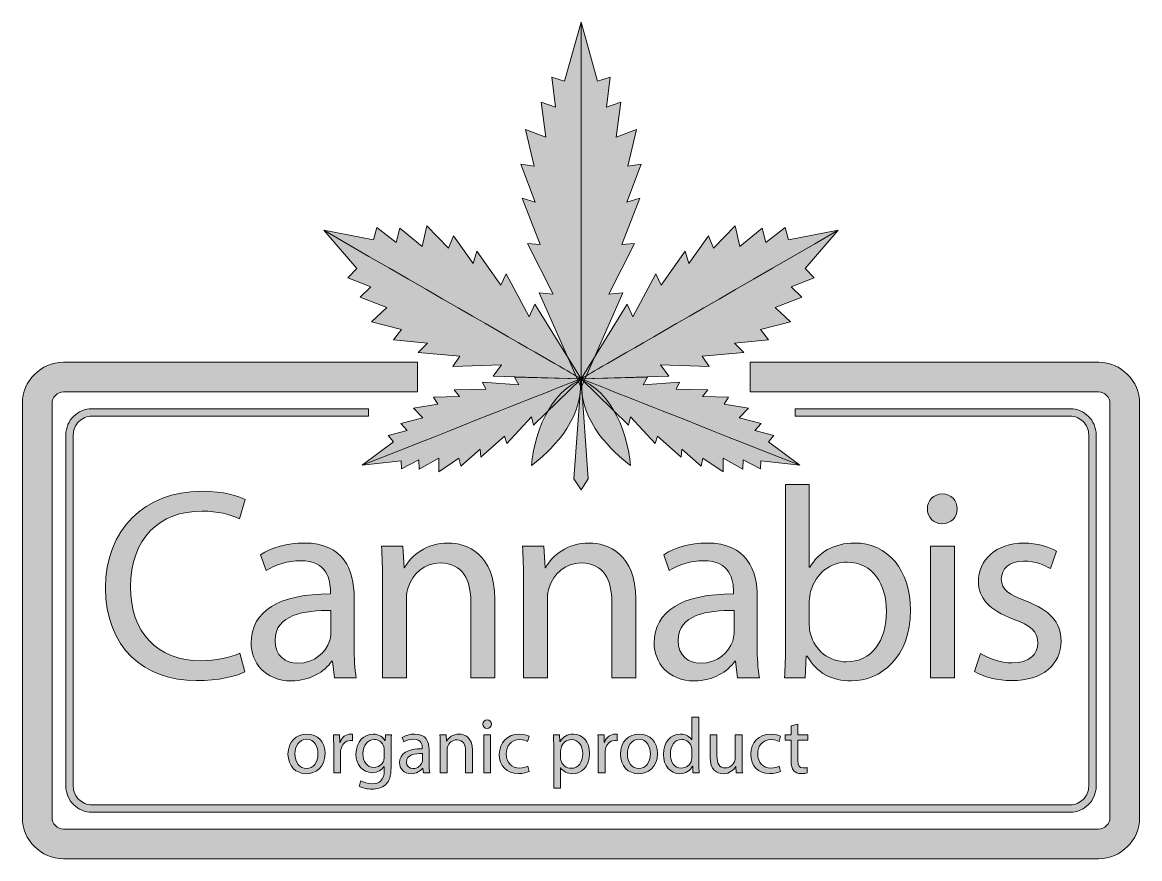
# Model space of a CAD drawing. Extents: x 535 to 1448, y -1345 to -662.
import ezdxf

# ---------------------------------------------------------------- set-up
doc = ezdxf.new("R2010")
doc.units = 0
doc.header["$MEASUREMENT"] = 0
doc.layers.add('katman 1', color=7, linetype='Continuous')

# ---------------------------------------------------------------- blocks, each defined once
blk = doc.blocks.new('block 3')
at = {"layer": 'katman 1', "true_color": 0x739d38}
h = blk.add_hatch(color=75, dxfattribs=at)
h.dxf.hatch_style = 2
edge = h.paths.add_edge_path()
edge.add_spline(control_points=[(1157.83, -1197.53), (1158.27, -1190.18), (1158.72, -1179.26), (1158.72, -1169.68), (1158.72, -1169.68), (1158.72, -1039.36), (1158.72, -1039.36), (1158.72, -1039.36), (1178.1, -1039.36), (1178.1, -1039.36), (1178.1, -1039.36), (1178.1, -1107.08), (1178.1, -1107.08), (1178.1, -1107.08), (1178.55, -1107.08), (1178.55, -1107.08), (1185.45, -1095.05), (1197.93, -1087.25), (1215.3, -1087.25), (1242.04, -1087.25), (1260.97, -1109.53), (1260.75, -1142.28), (1260.75, -1180.82), (1236.47, -1199.98), (1212.41, -1199.98), (1196.81, -1199.98), (1184.34, -1193.96), (1176.32, -1179.71), (1176.32, -1179.71), (1175.65, -1179.71), (1175.65, -1179.71), (1175.65, -1179.71), (1174.76, -1197.53), (1174.76, -1197.53), (1174.76, -1197.53), (1157.83, -1197.53), (1157.83, -1197.53)], knot_values=[0, 0, 0, 0, 1, 1, 1, 2, 2, 2, 3, 3, 3, 4, 4, 4, 5, 5, 5, 6, 6, 6, 7, 7, 7, 8, 8, 8, 9, 9, 9, 10, 10, 10, 11, 11, 11, 12, 12, 12, 12], degree=3, periodic=1)
edge = h.paths.add_edge_path()
edge.add_spline(control_points=[(1178.1, -1154.31), (1178.1, -1156.76), (1178.55, -1159.21), (1178.99, -1161.44), (1182.78, -1175.03), (1194.14, -1184.39), (1208.4, -1184.39), (1228.89, -1184.39), (1241.15, -1167.68), (1241.15, -1142.95), (1241.15, -1121.34), (1230.01, -1102.85), (1209.07, -1102.85), (1195.7, -1102.85), (1183.22, -1111.98), (1179.21, -1126.91), (1178.77, -1129.13), (1178.1, -1131.81), (1178.1, -1134.93), (1178.1, -1134.93), (1178.1, -1154.31), (1178.1, -1154.31)], knot_values=[0, 0, 0, 0, 1, 1, 1, 2, 2, 2, 3, 3, 3, 4, 4, 4, 5, 5, 5, 6, 6, 6, 7, 7, 7, 7], degree=3, periodic=1)
h = blk.add_hatch(color=75, dxfattribs=at)
h.dxf.hatch_style = 2
edge = h.paths.add_edge_path()
edge.add_spline(control_points=[(716.9, -1192.63), (709.77, -1196.19), (695.51, -1199.76), (677.24, -1199.76), (634.91, -1199.76), (603.06, -1173.02), (603.06, -1123.79), (603.06, -1076.78), (634.91, -1044.93), (681.47, -1044.93), (700.19, -1044.93), (711.99, -1048.94), (717.12, -1051.61), (717.12, -1051.61), (712.44, -1067.42), (712.44, -1067.42), (705.09, -1063.86), (694.62, -1061.19), (682.14, -1061.19), (646.94, -1061.19), (623.55, -1083.69), (623.55, -1123.12), (623.55, -1159.88), (644.71, -1183.49), (681.25, -1183.49), (693.06, -1183.49), (705.09, -1181.04), (712.89, -1177.26), (712.89, -1177.26), (716.9, -1192.63), (716.9, -1192.63)], knot_values=[0, 0, 0, 0, 1, 1, 1, 2, 2, 2, 3, 3, 3, 4, 4, 4, 5, 5, 5, 6, 6, 6, 7, 7, 7, 8, 8, 8, 9, 9, 9, 10, 10, 10, 10], degree=3, periodic=1)
h = blk.add_hatch(color=75, dxfattribs=at)
h.dxf.hatch_style = 2
edge = h.paths.add_edge_path()
edge.add_spline(control_points=[(1298.86, -1059.4), (1299.08, -1066.09), (1294.18, -1071.44), (1286.38, -1071.44), (1279.47, -1071.44), (1274.57, -1066.09), (1274.57, -1059.4), (1274.57, -1052.5), (1279.7, -1047.15), (1286.83, -1047.15), (1294.18, -1047.15), (1298.86, -1052.5), (1298.86, -1059.4)], knot_values=[0, 0, 0, 0, 1, 1, 1, 2, 2, 2, 3, 3, 3, 4, 4, 4, 4], degree=3, periodic=1)
h.paths.add_polyline_path([(1277.02, -1197.53), (1277.02, -1089.7), (1296.63, -1089.7), (1296.63, -1197.53)])
h = blk.add_hatch(color=75, dxfattribs=at)
h.dxf.hatch_style = 2
edge = h.paths.add_edge_path()
edge.add_spline(control_points=[(790.2, -1197.53), (790.2, -1197.53), (788.64, -1183.94), (788.64, -1183.94), (788.64, -1183.94), (787.97, -1183.94), (787.97, -1183.94), (781.96, -1192.4), (770.37, -1199.98), (755, -1199.98), (733.17, -1199.98), (722.03, -1184.61), (722.03, -1169.01), (722.03, -1142.95), (745.2, -1128.69), (786.86, -1128.91), (786.86, -1128.91), (786.86, -1126.68), (786.86, -1126.68), (786.86, -1117.77), (784.41, -1101.73), (762.35, -1101.73), (752.33, -1101.73), (741.86, -1104.85), (734.28, -1109.75), (734.28, -1109.75), (729.83, -1096.83), (729.83, -1096.83), (738.74, -1091.04), (751.66, -1087.25), (765.25, -1087.25), (798.22, -1087.25), (806.24, -1109.75), (806.24, -1131.36), (806.24, -1131.36), (806.24, -1171.69), (806.24, -1171.69), (806.24, -1181.04), (806.68, -1190.18), (808.02, -1197.53), (808.02, -1197.53), (790.2, -1197.53), (790.2, -1197.53)], knot_values=[0, 0, 0, 0, 1, 1, 1, 2, 2, 2, 3, 3, 3, 4, 4, 4, 5, 5, 5, 6, 6, 6, 7, 7, 7, 8, 8, 8, 9, 9, 9, 10, 10, 10, 11, 11, 11, 12, 12, 12, 13, 13, 13, 14, 14, 14, 14], degree=3, periodic=1)
edge = h.paths.add_edge_path()
edge.add_spline(control_points=[(787.3, -1142.5), (765.92, -1142.06), (741.63, -1145.84), (741.63, -1166.78), (741.63, -1179.48), (750.1, -1185.5), (760.12, -1185.5), (774.16, -1185.5), (783.07, -1176.59), (786.19, -1167.45), (786.86, -1165.45), (787.3, -1163.22), (787.3, -1161.21), (787.3, -1161.21), (787.3, -1142.5), (787.3, -1142.5)], knot_values=[0, 0, 0, 0, 1, 1, 1, 2, 2, 2, 3, 3, 3, 4, 4, 4, 5, 5, 5, 5], degree=3, periodic=1)
h = blk.add_hatch(color=75, dxfattribs=at)
h.dxf.hatch_style = 2
edge = h.paths.add_edge_path()
edge.add_spline(control_points=[(829.42, -1118.89), (829.42, -1107.75), (829.2, -1098.61), (828.53, -1089.7), (828.53, -1089.7), (845.91, -1089.7), (845.91, -1089.7), (845.91, -1089.7), (847.02, -1107.53), (847.02, -1107.53), (847.02, -1107.53), (847.47, -1107.53), (847.47, -1107.53), (852.81, -1097.28), (865.29, -1087.25), (883.11, -1087.25), (898.04, -1087.25), (921.21, -1096.16), (921.21, -1133.14), (921.21, -1133.14), (921.21, -1197.53), (921.21, -1197.53), (921.21, -1197.53), (901.6, -1197.53), (901.6, -1197.53), (901.6, -1197.53), (901.6, -1135.37), (901.6, -1135.37), (901.6, -1118), (895.14, -1103.52), (876.65, -1103.52), (863.73, -1103.52), (853.7, -1112.65), (850.36, -1123.57), (849.47, -1126.02), (849.03, -1129.36), (849.03, -1132.7), (849.03, -1132.7), (849.03, -1197.53), (849.03, -1197.53), (849.03, -1197.53), (829.42, -1197.53), (829.42, -1197.53), (829.42, -1197.53), (829.42, -1118.89), (829.42, -1118.89)], knot_values=[0, 0, 0, 0, 1, 1, 1, 2, 2, 2, 3, 3, 3, 4, 4, 4, 5, 5, 5, 6, 6, 6, 7, 7, 7, 8, 8, 8, 9, 9, 9, 10, 10, 10, 11, 11, 11, 12, 12, 12, 13, 13, 13, 14, 14, 14, 15, 15, 15, 15], degree=3, periodic=1)
h = blk.add_hatch(color=75, dxfattribs=at)
h.dxf.hatch_style = 2
edge = h.paths.add_edge_path()
edge.add_spline(control_points=[(944.61, -1118.89), (944.61, -1107.75), (944.38, -1098.61), (943.72, -1089.7), (943.72, -1089.7), (961.09, -1089.7), (961.09, -1089.7), (961.09, -1089.7), (962.21, -1107.53), (962.21, -1107.53), (962.21, -1107.53), (962.65, -1107.53), (962.65, -1107.53), (968, -1097.28), (980.48, -1087.25), (998.3, -1087.25), (1013.22, -1087.25), (1036.39, -1096.16), (1036.39, -1133.14), (1036.39, -1133.14), (1036.39, -1197.53), (1036.39, -1197.53), (1036.39, -1197.53), (1016.79, -1197.53), (1016.79, -1197.53), (1016.79, -1197.53), (1016.79, -1135.37), (1016.79, -1135.37), (1016.79, -1118), (1010.33, -1103.52), (991.83, -1103.52), (978.92, -1103.52), (968.89, -1112.65), (965.55, -1123.57), (964.66, -1126.02), (964.21, -1129.36), (964.21, -1132.7), (964.21, -1132.7), (964.21, -1197.53), (964.21, -1197.53), (964.21, -1197.53), (944.61, -1197.53), (944.61, -1197.53), (944.61, -1197.53), (944.61, -1118.89), (944.61, -1118.89)], knot_values=[0, 0, 0, 0, 1, 1, 1, 2, 2, 2, 3, 3, 3, 4, 4, 4, 5, 5, 5, 6, 6, 6, 7, 7, 7, 8, 8, 8, 9, 9, 9, 10, 10, 10, 11, 11, 11, 12, 12, 12, 13, 13, 13, 14, 14, 14, 15, 15, 15, 15], degree=3, periodic=1)
h = blk.add_hatch(color=75, dxfattribs=at)
h.dxf.hatch_style = 2
edge = h.paths.add_edge_path()
edge.add_spline(control_points=[(1119.5, -1197.53), (1119.5, -1197.53), (1117.94, -1183.94), (1117.94, -1183.94), (1117.94, -1183.94), (1117.27, -1183.94), (1117.27, -1183.94), (1111.25, -1192.4), (1099.67, -1199.98), (1084.3, -1199.98), (1062.47, -1199.98), (1051.33, -1184.61), (1051.33, -1169.01), (1051.33, -1142.95), (1074.5, -1128.69), (1116.15, -1128.91), (1116.15, -1128.91), (1116.15, -1126.68), (1116.15, -1126.68), (1116.15, -1117.77), (1113.7, -1101.73), (1091.65, -1101.73), (1081.62, -1101.73), (1071.15, -1104.85), (1063.58, -1109.75), (1063.58, -1109.75), (1059.12, -1096.83), (1059.12, -1096.83), (1068.04, -1091.04), (1080.96, -1087.25), (1094.55, -1087.25), (1127.52, -1087.25), (1135.54, -1109.75), (1135.54, -1131.36), (1135.54, -1131.36), (1135.54, -1171.69), (1135.54, -1171.69), (1135.54, -1181.04), (1135.98, -1190.18), (1137.32, -1197.53), (1137.32, -1197.53), (1119.5, -1197.53), (1119.5, -1197.53)], knot_values=[0, 0, 0, 0, 1, 1, 1, 2, 2, 2, 3, 3, 3, 4, 4, 4, 5, 5, 5, 6, 6, 6, 7, 7, 7, 8, 8, 8, 9, 9, 9, 10, 10, 10, 11, 11, 11, 12, 12, 12, 13, 13, 13, 14, 14, 14, 14], degree=3, periodic=1)
edge = h.paths.add_edge_path()
edge.add_spline(control_points=[(1116.6, -1142.5), (1095.22, -1142.06), (1070.93, -1145.84), (1070.93, -1166.78), (1070.93, -1179.48), (1079.4, -1185.5), (1089.42, -1185.5), (1103.46, -1185.5), (1112.37, -1176.59), (1115.49, -1167.45), (1116.15, -1165.45), (1116.6, -1163.22), (1116.6, -1161.21), (1116.6, -1161.21), (1116.6, -1142.5), (1116.6, -1142.5)], knot_values=[0, 0, 0, 0, 1, 1, 1, 2, 2, 2, 3, 3, 3, 4, 4, 4, 5, 5, 5, 5], degree=3, periodic=1)
h = blk.add_hatch(color=75, dxfattribs=at)
h.dxf.hatch_style = 2
edge = h.paths.add_edge_path()
edge.add_spline(control_points=[(1318.03, -1177.48), (1323.83, -1181.27), (1334.08, -1185.28), (1343.88, -1185.28), (1358.14, -1185.28), (1364.82, -1178.15), (1364.82, -1169.24), (1364.82, -1159.88), (1359.25, -1154.76), (1344.77, -1149.41), (1325.39, -1142.5), (1316.25, -1131.81), (1316.25, -1118.89), (1316.25, -1101.51), (1330.29, -1087.25), (1353.46, -1087.25), (1364.37, -1087.25), (1373.95, -1090.37), (1379.97, -1093.94), (1379.97, -1093.94), (1375.06, -1108.19), (1375.06, -1108.19), (1370.83, -1105.52), (1363.04, -1101.96), (1353.01, -1101.96), (1341.43, -1101.96), (1334.97, -1108.64), (1334.97, -1116.66), (1334.97, -1125.57), (1341.43, -1129.58), (1355.46, -1134.93), (1374.17, -1142.06), (1383.75, -1151.41), (1383.75, -1167.45), (1383.75, -1186.39), (1369.05, -1199.76), (1343.43, -1199.76), (1331.62, -1199.76), (1320.71, -1196.86), (1313.13, -1192.4), (1313.13, -1192.4), (1318.03, -1177.48), (1318.03, -1177.48)], knot_values=[0, 0, 0, 0, 1, 1, 1, 2, 2, 2, 3, 3, 3, 4, 4, 4, 5, 5, 5, 6, 6, 6, 7, 7, 7, 8, 8, 8, 9, 9, 9, 10, 10, 10, 11, 11, 11, 12, 12, 12, 13, 13, 13, 14, 14, 14, 14], degree=3, periodic=1)
at = {"layer": 'katman 1', "lineweight": 0}
blk.add_lwpolyline([(1277.02, -1197.53), (1277.02, -1089.7), (1296.63, -1089.7), (1296.63, -1197.53), (1277.02, -1197.53)], dxfattribs=at)
for points, knots in [([(1157.83, -1197.53), (1158.27, -1190.18), (1158.72, -1179.26), (1158.72, -1169.68), (1158.72, -1169.68), (1158.72, -1039.36), (1158.72, -1039.36), (1158.72, -1039.36), (1178.1, -1039.36), (1178.1, -1039.36), (1178.1, -1039.36), (1178.1, -1107.08), (1178.1, -1107.08), (1178.1, -1107.08), (1178.55, -1107.08), (1178.55, -1107.08), (1185.45, -1095.05), (1197.93, -1087.25), (1215.3, -1087.25), (1242.04, -1087.25), (1260.97, -1109.53), (1260.75, -1142.28), (1260.75, -1180.82), (1236.47, -1199.98), (1212.41, -1199.98), (1196.81, -1199.98), (1184.34, -1193.96), (1176.32, -1179.71), (1176.32, -1179.71), (1175.65, -1179.71), (1175.65, -1179.71), (1175.65, -1179.71), (1174.76, -1197.53), (1174.76, -1197.53), (1174.76, -1197.53), (1157.83, -1197.53), (1157.83, -1197.53)], [0, 0, 0, 0, 1, 1, 1, 2, 2, 2, 3, 3, 3, 4, 4, 4, 5, 5, 5, 6, 6, 6, 7, 7, 7, 8, 8, 8, 9, 9, 9, 10, 10, 10, 11, 11, 11, 12, 12, 12, 12]), ([(716.9, -1192.63), (709.77, -1196.19), (695.51, -1199.76), (677.24, -1199.76), (634.91, -1199.76), (603.06, -1173.02), (603.06, -1123.79), (603.06, -1076.78), (634.91, -1044.93), (681.47, -1044.93), (700.19, -1044.93), (711.99, -1048.94), (717.12, -1051.61), (717.12, -1051.61), (712.44, -1067.42), (712.44, -1067.42), (705.09, -1063.86), (694.62, -1061.19), (682.14, -1061.19), (646.94, -1061.19), (623.55, -1083.69), (623.55, -1123.12), (623.55, -1159.88), (644.71, -1183.49), (681.25, -1183.49), (693.06, -1183.49), (705.09, -1181.04), (712.89, -1177.26), (712.89, -1177.26), (716.9, -1192.63), (716.9, -1192.63)], [0, 0, 0, 0, 1, 1, 1, 2, 2, 2, 3, 3, 3, 4, 4, 4, 5, 5, 5, 6, 6, 6, 7, 7, 7, 8, 8, 8, 9, 9, 9, 10, 10, 10, 10]), ([(1298.86, -1059.4), (1299.08, -1066.09), (1294.18, -1071.44), (1286.38, -1071.44), (1279.47, -1071.44), (1274.57, -1066.09), (1274.57, -1059.4), (1274.57, -1052.5), (1279.7, -1047.15), (1286.83, -1047.15), (1294.18, -1047.15), (1298.86, -1052.5), (1298.86, -1059.4)], [0, 0, 0, 0, 1, 1, 1, 2, 2, 2, 3, 3, 3, 4, 4, 4, 4]), ([(790.2, -1197.53), (790.2, -1197.53), (788.64, -1183.94), (788.64, -1183.94), (788.64, -1183.94), (787.97, -1183.94), (787.97, -1183.94), (781.96, -1192.4), (770.37, -1199.98), (755, -1199.98), (733.17, -1199.98), (722.03, -1184.61), (722.03, -1169.01), (722.03, -1142.95), (745.2, -1128.69), (786.86, -1128.91), (786.86, -1128.91), (786.86, -1126.68), (786.86, -1126.68), (786.86, -1117.77), (784.41, -1101.73), (762.35, -1101.73), (752.33, -1101.73), (741.86, -1104.85), (734.28, -1109.75), (734.28, -1109.75), (729.83, -1096.83), (729.83, -1096.83), (738.74, -1091.04), (751.66, -1087.25), (765.25, -1087.25), (798.22, -1087.25), (806.24, -1109.75), (806.24, -1131.36), (806.24, -1131.36), (806.24, -1171.69), (806.24, -1171.69), (806.24, -1181.04), (806.68, -1190.18), (808.02, -1197.53), (808.02, -1197.53), (790.2, -1197.53), (790.2, -1197.53)], [0, 0, 0, 0, 1, 1, 1, 2, 2, 2, 3, 3, 3, 4, 4, 4, 5, 5, 5, 6, 6, 6, 7, 7, 7, 8, 8, 8, 9, 9, 9, 10, 10, 10, 11, 11, 11, 12, 12, 12, 13, 13, 13, 14, 14, 14, 14]), ([(829.42, -1118.89), (829.42, -1107.75), (829.2, -1098.61), (828.53, -1089.7), (828.53, -1089.7), (845.91, -1089.7), (845.91, -1089.7), (845.91, -1089.7), (847.02, -1107.53), (847.02, -1107.53), (847.02, -1107.53), (847.47, -1107.53), (847.47, -1107.53), (852.81, -1097.28), (865.29, -1087.25), (883.11, -1087.25), (898.04, -1087.25), (921.21, -1096.16), (921.21, -1133.14), (921.21, -1133.14), (921.21, -1197.53), (921.21, -1197.53), (921.21, -1197.53), (901.6, -1197.53), (901.6, -1197.53), (901.6, -1197.53), (901.6, -1135.37), (901.6, -1135.37), (901.6, -1118), (895.14, -1103.52), (876.65, -1103.52), (863.73, -1103.52), (853.7, -1112.65), (850.36, -1123.57), (849.47, -1126.02), (849.03, -1129.36), (849.03, -1132.7), (849.03, -1132.7), (849.03, -1197.53), (849.03, -1197.53), (849.03, -1197.53), (829.42, -1197.53), (829.42, -1197.53), (829.42, -1197.53), (829.42, -1118.89), (829.42, -1118.89)], [0, 0, 0, 0, 1, 1, 1, 2, 2, 2, 3, 3, 3, 4, 4, 4, 5, 5, 5, 6, 6, 6, 7, 7, 7, 8, 8, 8, 9, 9, 9, 10, 10, 10, 11, 11, 11, 12, 12, 12, 13, 13, 13, 14, 14, 14, 15, 15, 15, 15]), ([(944.61, -1118.89), (944.61, -1107.75), (944.38, -1098.61), (943.72, -1089.7), (943.72, -1089.7), (961.09, -1089.7), (961.09, -1089.7), (961.09, -1089.7), (962.21, -1107.53), (962.21, -1107.53), (962.21, -1107.53), (962.65, -1107.53), (962.65, -1107.53), (968, -1097.28), (980.48, -1087.25), (998.3, -1087.25), (1013.22, -1087.25), (1036.39, -1096.16), (1036.39, -1133.14), (1036.39, -1133.14), (1036.39, -1197.53), (1036.39, -1197.53), (1036.39, -1197.53), (1016.79, -1197.53), (1016.79, -1197.53), (1016.79, -1197.53), (1016.79, -1135.37), (1016.79, -1135.37), (1016.79, -1118), (1010.33, -1103.52), (991.83, -1103.52), (978.92, -1103.52), (968.89, -1112.65), (965.55, -1123.57), (964.66, -1126.02), (964.21, -1129.36), (964.21, -1132.7), (964.21, -1132.7), (964.21, -1197.53), (964.21, -1197.53), (964.21, -1197.53), (944.61, -1197.53), (944.61, -1197.53), (944.61, -1197.53), (944.61, -1118.89), (944.61, -1118.89)], [0, 0, 0, 0, 1, 1, 1, 2, 2, 2, 3, 3, 3, 4, 4, 4, 5, 5, 5, 6, 6, 6, 7, 7, 7, 8, 8, 8, 9, 9, 9, 10, 10, 10, 11, 11, 11, 12, 12, 12, 13, 13, 13, 14, 14, 14, 15, 15, 15, 15]), ([(1119.5, -1197.53), (1119.5, -1197.53), (1117.94, -1183.94), (1117.94, -1183.94), (1117.94, -1183.94), (1117.27, -1183.94), (1117.27, -1183.94), (1111.25, -1192.4), (1099.67, -1199.98), (1084.3, -1199.98), (1062.47, -1199.98), (1051.33, -1184.61), (1051.33, -1169.01), (1051.33, -1142.95), (1074.5, -1128.69), (1116.15, -1128.91), (1116.15, -1128.91), (1116.15, -1126.68), (1116.15, -1126.68), (1116.15, -1117.77), (1113.7, -1101.73), (1091.65, -1101.73), (1081.62, -1101.73), (1071.15, -1104.85), (1063.58, -1109.75), (1063.58, -1109.75), (1059.12, -1096.83), (1059.12, -1096.83), (1068.04, -1091.04), (1080.96, -1087.25), (1094.55, -1087.25), (1127.52, -1087.25), (1135.54, -1109.75), (1135.54, -1131.36), (1135.54, -1131.36), (1135.54, -1171.69), (1135.54, -1171.69), (1135.54, -1181.04), (1135.98, -1190.18), (1137.32, -1197.53), (1137.32, -1197.53), (1119.5, -1197.53), (1119.5, -1197.53)], [0, 0, 0, 0, 1, 1, 1, 2, 2, 2, 3, 3, 3, 4, 4, 4, 5, 5, 5, 6, 6, 6, 7, 7, 7, 8, 8, 8, 9, 9, 9, 10, 10, 10, 11, 11, 11, 12, 12, 12, 13, 13, 13, 14, 14, 14, 14]), ([(1318.03, -1177.48), (1323.83, -1181.27), (1334.08, -1185.28), (1343.88, -1185.28), (1358.14, -1185.28), (1364.82, -1178.15), (1364.82, -1169.24), (1364.82, -1159.88), (1359.25, -1154.76), (1344.77, -1149.41), (1325.39, -1142.5), (1316.25, -1131.81), (1316.25, -1118.89), (1316.25, -1101.51), (1330.29, -1087.25), (1353.46, -1087.25), (1364.37, -1087.25), (1373.95, -1090.37), (1379.97, -1093.94), (1379.97, -1093.94), (1375.06, -1108.19), (1375.06, -1108.19), (1370.83, -1105.52), (1363.04, -1101.96), (1353.01, -1101.96), (1341.43, -1101.96), (1334.97, -1108.64), (1334.97, -1116.66), (1334.97, -1125.57), (1341.43, -1129.58), (1355.46, -1134.93), (1374.17, -1142.06), (1383.75, -1151.41), (1383.75, -1167.45), (1383.75, -1186.39), (1369.05, -1199.76), (1343.43, -1199.76), (1331.62, -1199.76), (1320.71, -1196.86), (1313.13, -1192.4), (1313.13, -1192.4), (1318.03, -1177.48), (1318.03, -1177.48)], [0, 0, 0, 0, 1, 1, 1, 2, 2, 2, 3, 3, 3, 4, 4, 4, 5, 5, 5, 6, 6, 6, 7, 7, 7, 8, 8, 8, 9, 9, 9, 10, 10, 10, 11, 11, 11, 12, 12, 12, 13, 13, 13, 14, 14, 14, 14]), ([(1178.1, -1154.31), (1178.1, -1156.76), (1178.55, -1159.21), (1178.99, -1161.44), (1182.78, -1175.03), (1194.14, -1184.39), (1208.4, -1184.39), (1228.89, -1184.39), (1241.15, -1167.68), (1241.15, -1142.95), (1241.15, -1121.34), (1230.01, -1102.85), (1209.07, -1102.85), (1195.7, -1102.85), (1183.22, -1111.98), (1179.21, -1126.91), (1178.77, -1129.13), (1178.1, -1131.81), (1178.1, -1134.93), (1178.1, -1134.93), (1178.1, -1154.31), (1178.1, -1154.31)], [0, 0, 0, 0, 1, 1, 1, 2, 2, 2, 3, 3, 3, 4, 4, 4, 5, 5, 5, 6, 6, 6, 7, 7, 7, 7]), ([(787.3, -1142.5), (765.92, -1142.06), (741.63, -1145.84), (741.63, -1166.78), (741.63, -1179.48), (750.1, -1185.5), (760.12, -1185.5), (774.16, -1185.5), (783.07, -1176.59), (786.19, -1167.45), (786.86, -1165.45), (787.3, -1163.22), (787.3, -1161.21), (787.3, -1161.21), (787.3, -1142.5), (787.3, -1142.5)], [0, 0, 0, 0, 1, 1, 1, 2, 2, 2, 3, 3, 3, 4, 4, 4, 5, 5, 5, 5]), ([(1116.6, -1142.5), (1095.22, -1142.06), (1070.93, -1145.84), (1070.93, -1166.78), (1070.93, -1179.48), (1079.4, -1185.5), (1089.42, -1185.5), (1103.46, -1185.5), (1112.37, -1176.59), (1115.49, -1167.45), (1116.15, -1165.45), (1116.6, -1163.22), (1116.6, -1161.21), (1116.6, -1161.21), (1116.6, -1142.5), (1116.6, -1142.5)], [0, 0, 0, 0, 1, 1, 1, 2, 2, 2, 3, 3, 3, 4, 4, 4, 5, 5, 5, 5])]:
    blk.add_open_spline(points, degree=3, knots=knots, dxfattribs=at)
blk = doc.blocks.new('block 7')
at = {"layer": 'katman 1', "true_color": 0x739d38}
h = blk.add_hatch(color=75, dxfattribs=at)
edge = h.paths.add_edge_path()
edge.add_spline(control_points=[(991.58, -661.51), (991.58, -960.19), (991.58, -960.19), (991.58, -960.19), (991.58, -960.19), (957.52, -882.56), (957.52, -882.56), (957.52, -882.56), (968.93, -883.9), (968.93, -883.9), (968.93, -883.9), (947.89, -842.35), (947.89, -842.35), (947.89, -842.35), (958.16, -843.23), (958.16, -843.23), (958.16, -843.23), (943.63, -805.37), (943.63, -805.37), (943.63, -805.37), (954.07, -808.48), (954.07, -808.48), (954.07, -808.48), (942.5, -777.43), (942.5, -777.43), (942.5, -777.43), (953.26, -779.2), (953.26, -779.2), (953.26, -779.2), (946.24, -749.04), (946.24, -749.04), (946.24, -749.04), (962.79, -755.4), (962.79, -755.4), (962.79, -755.4), (958.97, -726.86), (958.97, -726.86), (958.97, -726.86), (970.68, -730.86), (970.68, -730.86), (970.68, -730.86), (967.83, -706.31), (967.83, -706.31), (967.83, -706.31), (978.05, -709.56), (978.05, -709.56), (978.05, -709.56), (991.58, -661.51), (991.58, -661.51)], knot_values=[0, 0, 0, 0, 1, 1, 1, 2, 2, 2, 3, 3, 3, 4, 4, 4, 5, 5, 5, 6, 6, 6, 7, 7, 7, 8, 8, 8, 9, 9, 9, 10, 10, 10, 11, 11, 11, 12, 12, 12, 13, 13, 13, 14, 14, 14, 15, 15, 15, 16, 16, 16, 16], degree=3, periodic=1)
h = blk.add_hatch(color=75, dxfattribs=at)
edge = h.paths.add_edge_path()
edge.add_spline(control_points=[(991.58, -661.51), (991.58, -960.19), (991.58, -960.19), (991.58, -960.19), (991.58, -960.19), (1025.64, -882.56), (1025.64, -882.56), (1025.64, -882.56), (1014.22, -883.9), (1014.22, -883.9), (1014.22, -883.9), (1035.26, -842.35), (1035.26, -842.35), (1035.26, -842.35), (1024.99, -843.23), (1024.99, -843.23), (1024.99, -843.23), (1039.52, -805.37), (1039.52, -805.37), (1039.52, -805.37), (1029.09, -808.48), (1029.09, -808.48), (1029.09, -808.48), (1040.66, -777.43), (1040.66, -777.43), (1040.66, -777.43), (1029.9, -779.2), (1029.9, -779.2), (1029.9, -779.2), (1036.91, -749.04), (1036.91, -749.04), (1036.91, -749.04), (1020.36, -755.4), (1020.36, -755.4), (1020.36, -755.4), (1024.19, -726.86), (1024.19, -726.86), (1024.19, -726.86), (1012.46, -730.86), (1012.46, -730.86), (1012.46, -730.86), (1015.33, -706.31), (1015.33, -706.31), (1015.33, -706.31), (1005.11, -709.56), (1005.11, -709.56), (1005.11, -709.56), (991.58, -661.51), (991.58, -661.51)], knot_values=[0, 0, 0, 0, 1, 1, 1, 2, 2, 2, 3, 3, 3, 4, 4, 4, 5, 5, 5, 6, 6, 6, 7, 7, 7, 8, 8, 8, 9, 9, 9, 10, 10, 10, 11, 11, 11, 12, 12, 12, 13, 13, 13, 14, 14, 14, 15, 15, 15, 16, 16, 16, 16], degree=3, periodic=1)
at = {"layer": 'katman 1', "lineweight": 0}
for points in [[(991.58, -661.51), (991.58, -960.19), (991.58, -960.19), (991.58, -960.19), (991.58, -960.19), (957.52, -882.56), (957.52, -882.56), (957.52, -882.56), (968.93, -883.9), (968.93, -883.9), (968.93, -883.9), (947.89, -842.35), (947.89, -842.35), (947.89, -842.35), (958.16, -843.23), (958.16, -843.23), (958.16, -843.23), (943.63, -805.37), (943.63, -805.37), (943.63, -805.37), (954.07, -808.48), (954.07, -808.48), (954.07, -808.48), (942.5, -777.43), (942.5, -777.43), (942.5, -777.43), (953.26, -779.2), (953.26, -779.2), (953.26, -779.2), (946.24, -749.04), (946.24, -749.04), (946.24, -749.04), (962.79, -755.4), (962.79, -755.4), (962.79, -755.4), (958.97, -726.86), (958.97, -726.86), (958.97, -726.86), (970.68, -730.86), (970.68, -730.86), (970.68, -730.86), (967.83, -706.31), (967.83, -706.31), (967.83, -706.31), (978.05, -709.56), (978.05, -709.56), (978.05, -709.56), (991.58, -661.51), (991.58, -661.51)], [(991.58, -661.51), (991.58, -960.19), (991.58, -960.19), (991.58, -960.19), (991.58, -960.19), (1025.64, -882.56), (1025.64, -882.56), (1025.64, -882.56), (1014.22, -883.9), (1014.22, -883.9), (1014.22, -883.9), (1035.26, -842.35), (1035.26, -842.35), (1035.26, -842.35), (1024.99, -843.23), (1024.99, -843.23), (1024.99, -843.23), (1039.52, -805.37), (1039.52, -805.37), (1039.52, -805.37), (1029.09, -808.48), (1029.09, -808.48), (1029.09, -808.48), (1040.66, -777.43), (1040.66, -777.43), (1040.66, -777.43), (1029.9, -779.2), (1029.9, -779.2), (1029.9, -779.2), (1036.91, -749.04), (1036.91, -749.04), (1036.91, -749.04), (1020.36, -755.4), (1020.36, -755.4), (1020.36, -755.4), (1024.19, -726.86), (1024.19, -726.86), (1024.19, -726.86), (1012.46, -730.86), (1012.46, -730.86), (1012.46, -730.86), (1015.33, -706.31), (1015.33, -706.31), (1015.33, -706.31), (1005.11, -709.56), (1005.11, -709.56), (1005.11, -709.56), (991.58, -661.51), (991.58, -661.51)]]:
    blk.add_open_spline(points, degree=3, knots=[0, 0, 0, 0, 1, 1, 1, 2, 2, 2, 3, 3, 3, 4, 4, 4, 5, 5, 5, 6, 6, 6, 7, 7, 7, 8, 8, 8, 9, 9, 9, 10, 10, 10, 11, 11, 11, 12, 12, 12, 13, 13, 13, 14, 14, 14, 15, 15, 15, 16, 16, 16, 16], dxfattribs=at)
blk = doc.blocks.new('block 8')
at = {"layer": 'katman 1', "true_color": 0x739d38}
h = blk.add_hatch(color=75, dxfattribs=at)
edge = h.paths.add_edge_path()
edge.add_spline(control_points=[(1201.78, -831.57), (991.58, -952.93), (991.58, -952.93), (991.58, -952.93), (991.58, -952.93), (1029.18, -891.89), (1029.18, -891.89), (1029.18, -891.89), (1033.95, -902.32), (1033.95, -902.32), (1033.95, -902.32), (1052.67, -867.22), (1052.67, -867.22), (1052.67, -867.22), (1057.19, -876.48), (1057.19, -876.48), (1057.19, -876.48), (1076.56, -848.51), (1076.56, -848.51), (1076.56, -848.51), (1079.59, -858.81), (1079.59, -858.81), (1079.59, -858.81), (1095.65, -836.16), (1095.65, -836.16), (1095.65, -836.16), (1099.79, -846.21), (1099.79, -846.21), (1099.79, -846.21), (1117.52, -827.88), (1117.52, -827.88), (1117.52, -827.88), (1121.31, -844.8), (1121.31, -844.8), (1121.31, -844.8), (1139.48, -829.89), (1139.48, -829.89), (1139.48, -829.89), (1142.54, -841.66), (1142.54, -841.66), (1142.54, -841.66), (1158.37, -829.21), (1158.37, -829.21), (1158.37, -829.21), (1161.2, -839.38), (1161.2, -839.38), (1161.2, -839.38), (1201.78, -831.57), (1201.78, -831.57)], knot_values=[0, 0, 0, 0, 1, 1, 1, 2, 2, 2, 3, 3, 3, 4, 4, 4, 5, 5, 5, 6, 6, 6, 7, 7, 7, 8, 8, 8, 9, 9, 9, 10, 10, 10, 11, 11, 11, 12, 12, 12, 13, 13, 13, 14, 14, 14, 15, 15, 15, 16, 16, 16, 16], degree=3, periodic=1)
h = blk.add_hatch(color=75, dxfattribs=at)
edge = h.paths.add_edge_path()
edge.add_spline(control_points=[(1201.78, -831.57), (991.58, -952.93), (991.58, -952.93), (991.58, -952.93), (991.58, -952.93), (1063.24, -950.89), (1063.24, -950.89), (1063.24, -950.89), (1056.6, -941.55), (1056.6, -941.55), (1056.6, -941.55), (1096.36, -942.88), (1096.36, -942.88), (1096.36, -942.88), (1090.59, -934.35), (1090.59, -934.35), (1090.59, -934.35), (1124.49, -931.55), (1124.49, -931.55), (1124.49, -931.55), (1117.09, -923.77), (1117.09, -923.77), (1117.09, -923.77), (1144.73, -921.18), (1144.73, -921.18), (1144.73, -921.18), (1138.11, -912.58), (1138.11, -912.58), (1138.11, -912.58), (1162.85, -906.4), (1162.85, -906.4), (1162.85, -906.4), (1150.1, -894.65), (1150.1, -894.65), (1150.1, -894.65), (1172.09, -886.37), (1172.09, -886.37), (1172.09, -886.37), (1163.42, -877.84), (1163.42, -877.84), (1163.42, -877.84), (1182.12, -870.34), (1182.12, -870.34), (1182.12, -870.34), (1174.72, -862.81), (1174.72, -862.81), (1174.72, -862.81), (1201.78, -831.57), (1201.78, -831.57)], knot_values=[0, 0, 0, 0, 1, 1, 1, 2, 2, 2, 3, 3, 3, 4, 4, 4, 5, 5, 5, 6, 6, 6, 7, 7, 7, 8, 8, 8, 9, 9, 9, 10, 10, 10, 11, 11, 11, 12, 12, 12, 13, 13, 13, 14, 14, 14, 15, 15, 15, 16, 16, 16, 16], degree=3, periodic=1)
at = {"layer": 'katman 1', "lineweight": 0}
for points in [[(1201.78, -831.57), (991.58, -952.93), (991.58, -952.93), (991.58, -952.93), (991.58, -952.93), (1029.18, -891.89), (1029.18, -891.89), (1029.18, -891.89), (1033.95, -902.32), (1033.95, -902.32), (1033.95, -902.32), (1052.67, -867.22), (1052.67, -867.22), (1052.67, -867.22), (1057.19, -876.48), (1057.19, -876.48), (1057.19, -876.48), (1076.56, -848.51), (1076.56, -848.51), (1076.56, -848.51), (1079.59, -858.81), (1079.59, -858.81), (1079.59, -858.81), (1095.65, -836.16), (1095.65, -836.16), (1095.65, -836.16), (1099.79, -846.21), (1099.79, -846.21), (1099.79, -846.21), (1117.52, -827.88), (1117.52, -827.88), (1117.52, -827.88), (1121.31, -844.8), (1121.31, -844.8), (1121.31, -844.8), (1139.48, -829.89), (1139.48, -829.89), (1139.48, -829.89), (1142.54, -841.66), (1142.54, -841.66), (1142.54, -841.66), (1158.37, -829.21), (1158.37, -829.21), (1158.37, -829.21), (1161.2, -839.38), (1161.2, -839.38), (1161.2, -839.38), (1201.78, -831.57), (1201.78, -831.57)], [(1201.78, -831.57), (991.58, -952.93), (991.58, -952.93), (991.58, -952.93), (991.58, -952.93), (1063.24, -950.89), (1063.24, -950.89), (1063.24, -950.89), (1056.6, -941.55), (1056.6, -941.55), (1056.6, -941.55), (1096.36, -942.88), (1096.36, -942.88), (1096.36, -942.88), (1090.59, -934.35), (1090.59, -934.35), (1090.59, -934.35), (1124.49, -931.55), (1124.49, -931.55), (1124.49, -931.55), (1117.09, -923.77), (1117.09, -923.77), (1117.09, -923.77), (1144.73, -921.18), (1144.73, -921.18), (1144.73, -921.18), (1138.11, -912.58), (1138.11, -912.58), (1138.11, -912.58), (1162.85, -906.4), (1162.85, -906.4), (1162.85, -906.4), (1150.1, -894.65), (1150.1, -894.65), (1150.1, -894.65), (1172.09, -886.37), (1172.09, -886.37), (1172.09, -886.37), (1163.42, -877.84), (1163.42, -877.84), (1163.42, -877.84), (1182.12, -870.34), (1182.12, -870.34), (1182.12, -870.34), (1174.72, -862.81), (1174.72, -862.81), (1174.72, -862.81), (1201.78, -831.57), (1201.78, -831.57)]]:
    blk.add_open_spline(points, degree=3, knots=[0, 0, 0, 0, 1, 1, 1, 2, 2, 2, 3, 3, 3, 4, 4, 4, 5, 5, 5, 6, 6, 6, 7, 7, 7, 8, 8, 8, 9, 9, 9, 10, 10, 10, 11, 11, 11, 12, 12, 12, 13, 13, 13, 14, 14, 14, 15, 15, 15, 16, 16, 16, 16], dxfattribs=at)
blk = doc.blocks.new('block 9')
at = {"layer": 'katman 1', "true_color": 0x739d38}
h = blk.add_hatch(color=75, dxfattribs=at)
edge = h.paths.add_edge_path()
edge.add_spline(control_points=[(1170.44, -1023.67), (991.58, -952.93), (991.58, -952.93), (991.58, -952.93), (991.58, -952.93), (1045.8, -951.76), (1045.8, -951.76), (1045.8, -951.76), (1042.41, -957.99), (1042.41, -957.99), (1042.41, -957.99), (1072.06, -955.75), (1072.06, -955.75), (1072.06, -955.75), (1069.2, -961.44), (1069.2, -961.44), (1069.2, -961.44), (1095.18, -962.06), (1095.18, -962.06), (1095.18, -962.06), (1090.94, -967.32), (1090.94, -967.32), (1090.94, -967.32), (1112.17, -968.02), (1112.17, -968.02), (1112.17, -968.02), (1108.66, -973.79), (1108.66, -973.79), (1108.66, -973.79), (1128.31, -976.9), (1128.31, -976.9), (1128.31, -976.9), (1120.75, -984.9), (1120.75, -984.9), (1120.75, -984.9), (1138.71, -989.46), (1138.71, -989.46), (1138.71, -989.46), (1133.66, -995.25), (1133.66, -995.25), (1133.66, -995.25), (1149.01, -999.41), (1149.01, -999.41), (1149.01, -999.41), (1144.73, -1004.51), (1144.73, -1004.51), (1144.73, -1004.51), (1170.44, -1023.67), (1170.44, -1023.67)], knot_values=[0, 0, 0, 0, 1, 1, 1, 2, 2, 2, 3, 3, 3, 4, 4, 4, 5, 5, 5, 6, 6, 6, 7, 7, 7, 8, 8, 8, 9, 9, 9, 10, 10, 10, 11, 11, 11, 12, 12, 12, 13, 13, 13, 14, 14, 14, 15, 15, 15, 16, 16, 16, 16], degree=3, periodic=1)
h = blk.add_hatch(color=75, dxfattribs=at)
edge = h.paths.add_edge_path()
edge.add_spline(control_points=[(1170.44, -1023.67), (991.58, -952.93), (991.58, -952.93), (991.58, -952.93), (991.58, -952.93), (1030.33, -990.88), (1030.33, -990.88), (1030.33, -990.88), (1032.13, -984.01), (1032.13, -984.01), (1032.13, -984.01), (1052.23, -1005.93), (1052.23, -1005.93), (1052.23, -1005.93), (1054.03, -999.81), (1054.03, -999.81), (1054.03, -999.81), (1073.39, -1017.13), (1073.39, -1017.13), (1073.39, -1017.13), (1073.91, -1010.4), (1073.91, -1010.4), (1073.91, -1010.4), (1089.88, -1024.41), (1089.88, -1024.41), (1089.88, -1024.41), (1091.25, -1017.8), (1091.25, -1017.8), (1091.25, -1017.8), (1107.72, -1028.97), (1107.72, -1028.97), (1107.72, -1028.97), (1107.68, -1017.96), (1107.68, -1017.96), (1107.68, -1017.96), (1123.9, -1026.92), (1123.9, -1026.92), (1123.9, -1026.92), (1124.17, -1019.24), (1124.17, -1019.24), (1124.17, -1019.24), (1138.22, -1026.7), (1138.22, -1026.7), (1138.22, -1026.7), (1138.6, -1020.06), (1138.6, -1020.06), (1138.6, -1020.06), (1170.44, -1023.67), (1170.44, -1023.67)], knot_values=[0, 0, 0, 0, 1, 1, 1, 2, 2, 2, 3, 3, 3, 4, 4, 4, 5, 5, 5, 6, 6, 6, 7, 7, 7, 8, 8, 8, 9, 9, 9, 10, 10, 10, 11, 11, 11, 12, 12, 12, 13, 13, 13, 14, 14, 14, 15, 15, 15, 16, 16, 16, 16], degree=3, periodic=1)
at = {"layer": 'katman 1', "lineweight": 0}
for points in [[(1170.44, -1023.67), (991.58, -952.93), (991.58, -952.93), (991.58, -952.93), (991.58, -952.93), (1045.8, -951.76), (1045.8, -951.76), (1045.8, -951.76), (1042.41, -957.99), (1042.41, -957.99), (1042.41, -957.99), (1072.06, -955.75), (1072.06, -955.75), (1072.06, -955.75), (1069.2, -961.44), (1069.2, -961.44), (1069.2, -961.44), (1095.18, -962.06), (1095.18, -962.06), (1095.18, -962.06), (1090.94, -967.32), (1090.94, -967.32), (1090.94, -967.32), (1112.17, -968.02), (1112.17, -968.02), (1112.17, -968.02), (1108.66, -973.79), (1108.66, -973.79), (1108.66, -973.79), (1128.31, -976.9), (1128.31, -976.9), (1128.31, -976.9), (1120.75, -984.9), (1120.75, -984.9), (1120.75, -984.9), (1138.71, -989.46), (1138.71, -989.46), (1138.71, -989.46), (1133.66, -995.25), (1133.66, -995.25), (1133.66, -995.25), (1149.01, -999.41), (1149.01, -999.41), (1149.01, -999.41), (1144.73, -1004.51), (1144.73, -1004.51), (1144.73, -1004.51), (1170.44, -1023.67), (1170.44, -1023.67)], [(1170.44, -1023.67), (991.58, -952.93), (991.58, -952.93), (991.58, -952.93), (991.58, -952.93), (1030.33, -990.88), (1030.33, -990.88), (1030.33, -990.88), (1032.13, -984.01), (1032.13, -984.01), (1032.13, -984.01), (1052.23, -1005.93), (1052.23, -1005.93), (1052.23, -1005.93), (1054.03, -999.81), (1054.03, -999.81), (1054.03, -999.81), (1073.39, -1017.13), (1073.39, -1017.13), (1073.39, -1017.13), (1073.91, -1010.4), (1073.91, -1010.4), (1073.91, -1010.4), (1089.88, -1024.41), (1089.88, -1024.41), (1089.88, -1024.41), (1091.25, -1017.8), (1091.25, -1017.8), (1091.25, -1017.8), (1107.72, -1028.97), (1107.72, -1028.97), (1107.72, -1028.97), (1107.68, -1017.96), (1107.68, -1017.96), (1107.68, -1017.96), (1123.9, -1026.92), (1123.9, -1026.92), (1123.9, -1026.92), (1124.17, -1019.24), (1124.17, -1019.24), (1124.17, -1019.24), (1138.22, -1026.7), (1138.22, -1026.7), (1138.22, -1026.7), (1138.6, -1020.06), (1138.6, -1020.06), (1138.6, -1020.06), (1170.44, -1023.67), (1170.44, -1023.67)]]:
    blk.add_open_spline(points, degree=3, knots=[0, 0, 0, 0, 1, 1, 1, 2, 2, 2, 3, 3, 3, 4, 4, 4, 5, 5, 5, 6, 6, 6, 7, 7, 7, 8, 8, 8, 9, 9, 9, 10, 10, 10, 11, 11, 11, 12, 12, 12, 13, 13, 13, 14, 14, 14, 15, 15, 15, 16, 16, 16, 16], dxfattribs=at)
blk = doc.blocks.new('block 10')
at = {"layer": 'katman 1', "true_color": 0x739d38}
h = blk.add_hatch(color=75, dxfattribs=at)
edge = h.paths.add_edge_path()
edge.add_spline(control_points=[(781.37, -831.57), (991.58, -952.93), (991.58, -952.93), (991.58, -952.93), (991.58, -952.93), (953.98, -891.89), (953.98, -891.89), (953.98, -891.89), (949.2, -902.32), (949.2, -902.32), (949.2, -902.32), (930.48, -867.22), (930.48, -867.22), (930.48, -867.22), (925.97, -876.48), (925.97, -876.48), (925.97, -876.48), (906.59, -848.51), (906.59, -848.51), (906.59, -848.51), (903.57, -858.81), (903.57, -858.81), (903.57, -858.81), (887.49, -836.16), (887.49, -836.16), (887.49, -836.16), (883.37, -846.21), (883.37, -846.21), (883.37, -846.21), (865.65, -827.88), (865.65, -827.88), (865.65, -827.88), (861.84, -844.8), (861.84, -844.8), (861.84, -844.8), (843.67, -829.89), (843.67, -829.89), (843.67, -829.89), (840.63, -841.66), (840.63, -841.66), (840.63, -841.66), (824.78, -829.21), (824.78, -829.21), (824.78, -829.21), (821.96, -839.38), (821.96, -839.38), (821.96, -839.38), (781.37, -831.57), (781.37, -831.57)], knot_values=[0, 0, 0, 0, 1, 1, 1, 2, 2, 2, 3, 3, 3, 4, 4, 4, 5, 5, 5, 6, 6, 6, 7, 7, 7, 8, 8, 8, 9, 9, 9, 10, 10, 10, 11, 11, 11, 12, 12, 12, 13, 13, 13, 14, 14, 14, 15, 15, 15, 16, 16, 16, 16], degree=3, periodic=1)
h = blk.add_hatch(color=75, dxfattribs=at)
edge = h.paths.add_edge_path()
edge.add_spline(control_points=[(781.37, -831.57), (991.58, -952.93), (991.58, -952.93), (991.58, -952.93), (991.58, -952.93), (919.92, -950.89), (919.92, -950.89), (919.92, -950.89), (926.55, -941.55), (926.55, -941.55), (926.55, -941.55), (886.8, -942.88), (886.8, -942.88), (886.8, -942.88), (892.56, -934.35), (892.56, -934.35), (892.56, -934.35), (858.65, -931.55), (858.65, -931.55), (858.65, -931.55), (866.06, -923.77), (866.06, -923.77), (866.06, -923.77), (838.41, -921.18), (838.41, -921.18), (838.41, -921.18), (845.05, -912.58), (845.05, -912.58), (845.05, -912.58), (820.31, -906.4), (820.31, -906.4), (820.31, -906.4), (833.06, -894.65), (833.06, -894.65), (833.06, -894.65), (811.06, -886.37), (811.06, -886.37), (811.06, -886.37), (819.74, -877.84), (819.74, -877.84), (819.74, -877.84), (801.03, -870.34), (801.03, -870.34), (801.03, -870.34), (808.42, -862.81), (808.42, -862.81), (808.42, -862.81), (781.37, -831.57), (781.37, -831.57)], knot_values=[0, 0, 0, 0, 1, 1, 1, 2, 2, 2, 3, 3, 3, 4, 4, 4, 5, 5, 5, 6, 6, 6, 7, 7, 7, 8, 8, 8, 9, 9, 9, 10, 10, 10, 11, 11, 11, 12, 12, 12, 13, 13, 13, 14, 14, 14, 15, 15, 15, 16, 16, 16, 16], degree=3, periodic=1)
at = {"layer": 'katman 1', "lineweight": 0}
for points in [[(781.37, -831.57), (991.58, -952.93), (991.58, -952.93), (991.58, -952.93), (991.58, -952.93), (953.98, -891.89), (953.98, -891.89), (953.98, -891.89), (949.2, -902.32), (949.2, -902.32), (949.2, -902.32), (930.48, -867.22), (930.48, -867.22), (930.48, -867.22), (925.97, -876.48), (925.97, -876.48), (925.97, -876.48), (906.59, -848.51), (906.59, -848.51), (906.59, -848.51), (903.57, -858.81), (903.57, -858.81), (903.57, -858.81), (887.49, -836.16), (887.49, -836.16), (887.49, -836.16), (883.37, -846.21), (883.37, -846.21), (883.37, -846.21), (865.65, -827.88), (865.65, -827.88), (865.65, -827.88), (861.84, -844.8), (861.84, -844.8), (861.84, -844.8), (843.67, -829.89), (843.67, -829.89), (843.67, -829.89), (840.63, -841.66), (840.63, -841.66), (840.63, -841.66), (824.78, -829.21), (824.78, -829.21), (824.78, -829.21), (821.96, -839.38), (821.96, -839.38), (821.96, -839.38), (781.37, -831.57), (781.37, -831.57)], [(781.37, -831.57), (991.58, -952.93), (991.58, -952.93), (991.58, -952.93), (991.58, -952.93), (919.92, -950.89), (919.92, -950.89), (919.92, -950.89), (926.55, -941.55), (926.55, -941.55), (926.55, -941.55), (886.8, -942.88), (886.8, -942.88), (886.8, -942.88), (892.56, -934.35), (892.56, -934.35), (892.56, -934.35), (858.65, -931.55), (858.65, -931.55), (858.65, -931.55), (866.06, -923.77), (866.06, -923.77), (866.06, -923.77), (838.41, -921.18), (838.41, -921.18), (838.41, -921.18), (845.05, -912.58), (845.05, -912.58), (845.05, -912.58), (820.31, -906.4), (820.31, -906.4), (820.31, -906.4), (833.06, -894.65), (833.06, -894.65), (833.06, -894.65), (811.06, -886.37), (811.06, -886.37), (811.06, -886.37), (819.74, -877.84), (819.74, -877.84), (819.74, -877.84), (801.03, -870.34), (801.03, -870.34), (801.03, -870.34), (808.42, -862.81), (808.42, -862.81), (808.42, -862.81), (781.37, -831.57), (781.37, -831.57)]]:
    blk.add_open_spline(points, degree=3, knots=[0, 0, 0, 0, 1, 1, 1, 2, 2, 2, 3, 3, 3, 4, 4, 4, 5, 5, 5, 6, 6, 6, 7, 7, 7, 8, 8, 8, 9, 9, 9, 10, 10, 10, 11, 11, 11, 12, 12, 12, 13, 13, 13, 14, 14, 14, 15, 15, 15, 16, 16, 16, 16], dxfattribs=at)
blk = doc.blocks.new('block 11')
at = {"layer": 'katman 1', "true_color": 0x739d38}
h = blk.add_hatch(color=75, dxfattribs=at)
edge = h.paths.add_edge_path()
edge.add_spline(control_points=[(812.72, -1023.67), (991.58, -952.93), (991.58, -952.93), (991.58, -952.93), (991.58, -952.93), (937.35, -951.76), (937.35, -951.76), (937.35, -951.76), (940.74, -957.99), (940.74, -957.99), (940.74, -957.99), (911.08, -955.75), (911.08, -955.75), (911.08, -955.75), (913.95, -961.44), (913.95, -961.44), (913.95, -961.44), (887.98, -962.06), (887.98, -962.06), (887.98, -962.06), (892.22, -967.32), (892.22, -967.32), (892.22, -967.32), (870.99, -968.02), (870.99, -968.02), (870.99, -968.02), (874.49, -973.79), (874.49, -973.79), (874.49, -973.79), (854.84, -976.9), (854.84, -976.9), (854.84, -976.9), (862.4, -984.9), (862.4, -984.9), (862.4, -984.9), (844.45, -989.46), (844.45, -989.46), (844.45, -989.46), (849.5, -995.25), (849.5, -995.25), (849.5, -995.25), (834.15, -999.41), (834.15, -999.41), (834.15, -999.41), (838.41, -1004.51), (838.41, -1004.51), (838.41, -1004.51), (812.72, -1023.67), (812.72, -1023.67)], knot_values=[0, 0, 0, 0, 1, 1, 1, 2, 2, 2, 3, 3, 3, 4, 4, 4, 5, 5, 5, 6, 6, 6, 7, 7, 7, 8, 8, 8, 9, 9, 9, 10, 10, 10, 11, 11, 11, 12, 12, 12, 13, 13, 13, 14, 14, 14, 15, 15, 15, 16, 16, 16, 16], degree=3, periodic=1)
h = blk.add_hatch(color=75, dxfattribs=at)
edge = h.paths.add_edge_path()
edge.add_spline(control_points=[(812.72, -1023.67), (991.58, -952.93), (991.58, -952.93), (991.58, -952.93), (991.58, -952.93), (952.82, -990.88), (952.82, -990.88), (952.82, -990.88), (951.03, -984.01), (951.03, -984.01), (951.03, -984.01), (930.93, -1005.93), (930.93, -1005.93), (930.93, -1005.93), (929.12, -999.81), (929.12, -999.81), (929.12, -999.81), (909.76, -1017.13), (909.76, -1017.13), (909.76, -1017.13), (909.25, -1010.4), (909.25, -1010.4), (909.25, -1010.4), (893.28, -1024.41), (893.28, -1024.41), (893.28, -1024.41), (891.9, -1017.8), (891.9, -1017.8), (891.9, -1017.8), (875.42, -1028.97), (875.42, -1028.97), (875.42, -1028.97), (875.47, -1017.96), (875.47, -1017.96), (875.47, -1017.96), (859.26, -1026.92), (859.26, -1026.92), (859.26, -1026.92), (858.98, -1019.24), (858.98, -1019.24), (858.98, -1019.24), (844.94, -1026.7), (844.94, -1026.7), (844.94, -1026.7), (844.56, -1020.06), (844.56, -1020.06), (844.56, -1020.06), (812.72, -1023.67), (812.72, -1023.67)], knot_values=[0, 0, 0, 0, 1, 1, 1, 2, 2, 2, 3, 3, 3, 4, 4, 4, 5, 5, 5, 6, 6, 6, 7, 7, 7, 8, 8, 8, 9, 9, 9, 10, 10, 10, 11, 11, 11, 12, 12, 12, 13, 13, 13, 14, 14, 14, 15, 15, 15, 16, 16, 16, 16], degree=3, periodic=1)
at = {"layer": 'katman 1', "lineweight": 0}
for points in [[(812.72, -1023.67), (991.58, -952.93), (991.58, -952.93), (991.58, -952.93), (991.58, -952.93), (937.35, -951.76), (937.35, -951.76), (937.35, -951.76), (940.74, -957.99), (940.74, -957.99), (940.74, -957.99), (911.08, -955.75), (911.08, -955.75), (911.08, -955.75), (913.95, -961.44), (913.95, -961.44), (913.95, -961.44), (887.98, -962.06), (887.98, -962.06), (887.98, -962.06), (892.22, -967.32), (892.22, -967.32), (892.22, -967.32), (870.99, -968.02), (870.99, -968.02), (870.99, -968.02), (874.49, -973.79), (874.49, -973.79), (874.49, -973.79), (854.84, -976.9), (854.84, -976.9), (854.84, -976.9), (862.4, -984.9), (862.4, -984.9), (862.4, -984.9), (844.45, -989.46), (844.45, -989.46), (844.45, -989.46), (849.5, -995.25), (849.5, -995.25), (849.5, -995.25), (834.15, -999.41), (834.15, -999.41), (834.15, -999.41), (838.41, -1004.51), (838.41, -1004.51), (838.41, -1004.51), (812.72, -1023.67), (812.72, -1023.67)], [(812.72, -1023.67), (991.58, -952.93), (991.58, -952.93), (991.58, -952.93), (991.58, -952.93), (952.82, -990.88), (952.82, -990.88), (952.82, -990.88), (951.03, -984.01), (951.03, -984.01), (951.03, -984.01), (930.93, -1005.93), (930.93, -1005.93), (930.93, -1005.93), (929.12, -999.81), (929.12, -999.81), (929.12, -999.81), (909.76, -1017.13), (909.76, -1017.13), (909.76, -1017.13), (909.25, -1010.4), (909.25, -1010.4), (909.25, -1010.4), (893.28, -1024.41), (893.28, -1024.41), (893.28, -1024.41), (891.9, -1017.8), (891.9, -1017.8), (891.9, -1017.8), (875.42, -1028.97), (875.42, -1028.97), (875.42, -1028.97), (875.47, -1017.96), (875.47, -1017.96), (875.47, -1017.96), (859.26, -1026.92), (859.26, -1026.92), (859.26, -1026.92), (858.98, -1019.24), (858.98, -1019.24), (858.98, -1019.24), (844.94, -1026.7), (844.94, -1026.7), (844.94, -1026.7), (844.56, -1020.06), (844.56, -1020.06), (844.56, -1020.06), (812.72, -1023.67), (812.72, -1023.67)]]:
    blk.add_open_spline(points, degree=3, knots=[0, 0, 0, 0, 1, 1, 1, 2, 2, 2, 3, 3, 3, 4, 4, 4, 5, 5, 5, 6, 6, 6, 7, 7, 7, 8, 8, 8, 9, 9, 9, 10, 10, 10, 11, 11, 11, 12, 12, 12, 13, 13, 13, 14, 14, 14, 15, 15, 15, 16, 16, 16, 16], dxfattribs=at)
blk = doc.blocks.new('block 12')
at = {"layer": 'katman 1', "true_color": 0x739d38}
h = blk.add_hatch(color=75, dxfattribs=at)
edge = h.paths.add_edge_path()
edge.add_spline(control_points=[(991.06, -954.82), (993.43, -988.21), (963.45, -1014.51), (953.28, -1022.1), (953.28, -1022.1), (951.01, -1023.8), (951.01, -1023.8), (951.01, -1023.8), (951.32, -1021.05), (951.32, -1021.05), (952.7, -1008.47), (960.13, -969.03), (990.05, -954.24), (991.22, -952.18), (992.22, -952.78), (991.06, -954.82)], knot_values=[0, 0, 0, 0, 1, 1, 1, 2, 2, 2, 3, 3, 3, 4, 4, 4, 5, 5, 5, 5], degree=3, periodic=1)
h = blk.add_hatch(color=75, dxfattribs=at)
edge = h.paths.add_edge_path()
edge.add_spline(control_points=[(992.09, -954.82), (989.71, -988.21), (1019.72, -1014.51), (1029.87, -1022.1), (1029.87, -1022.1), (1032.14, -1023.8), (1032.14, -1023.8), (1032.14, -1023.8), (1031.84, -1021.05), (1031.84, -1021.05), (1030.45, -1008.47), (1023.02, -969.03), (993.11, -954.24), (991.94, -952.18), (990.93, -952.78), (992.09, -954.82)], knot_values=[0, 0, 0, 0, 1, 1, 1, 2, 2, 2, 3, 3, 3, 4, 4, 4, 5, 5, 5, 5], degree=3, periodic=1)
at = {"layer": 'katman 1', "lineweight": 0}
for points in [[(991.06, -954.82), (993.43, -988.21), (963.45, -1014.51), (953.28, -1022.1), (953.28, -1022.1), (951.01, -1023.8), (951.01, -1023.8), (951.01, -1023.8), (951.32, -1021.05), (951.32, -1021.05), (952.7, -1008.47), (960.13, -969.03), (990.05, -954.24), (991.22, -952.18), (992.22, -952.78), (991.06, -954.82)], [(992.09, -954.82), (989.71, -988.21), (1019.72, -1014.51), (1029.87, -1022.1), (1029.87, -1022.1), (1032.14, -1023.8), (1032.14, -1023.8), (1032.14, -1023.8), (1031.84, -1021.05), (1031.84, -1021.05), (1030.45, -1008.47), (1023.02, -969.03), (993.11, -954.24), (991.94, -952.18), (990.93, -952.78), (992.09, -954.82)]]:
    blk.add_open_spline(points, degree=3, knots=[0, 0, 0, 0, 1, 1, 1, 2, 2, 2, 3, 3, 3, 4, 4, 4, 5, 5, 5, 5], dxfattribs=at)
blk = doc.blocks.new('block 6')
at = {"layer": 'katman 1'}
for name in ['block 7', 'block 10', 'block 8', 'block 11', 'block 12', 'block 9']:
    blk.add_blockref(name, (0, 0), dxfattribs=at)
blk = doc.blocks.new('block 5')
at = {"layer": 'katman 1'}
blk.add_blockref('block 6', (0, 0), dxfattribs=at)
blk = doc.blocks.new('block 4')
at = {"layer": 'katman 1', "true_color": 0x739d38}
blk.add_hatch(color=75, dxfattribs=at).paths.add_polyline_path([(991.58, -1043.64), (985.62, -1034.84), (991.58, -953.5), (997.54, -1034.84)])
at = {"layer": 'katman 1', "lineweight": 0}
blk.add_lwpolyline([(991.58, -1043.64), (985.62, -1034.84), (991.58, -953.5), (997.54, -1034.84), (991.58, -1043.64)], dxfattribs=at)
at = {"layer": 'katman 1'}
blk.add_blockref('block 5', (0, 0), dxfattribs=at)
blk = doc.blocks.new('block 13')
at = {"layer": 'katman 1', "true_color": 0xffffff}
h = blk.add_hatch(color=7, dxfattribs=at)
h.dxf.hatch_style = 2
edge = h.paths.add_edge_path()
edge.add_spline(control_points=[(918.37, -1235.48), (918.43, -1237.4), (917.03, -1238.94), (914.78, -1238.94), (912.8, -1238.94), (911.39, -1237.4), (911.39, -1235.48), (911.39, -1233.5), (912.87, -1231.96), (914.91, -1231.96), (917.03, -1231.96), (918.37, -1233.5), (918.37, -1235.48)], knot_values=[0, 0, 0, 0, 1, 1, 1, 2, 2, 2, 3, 3, 3, 4, 4, 4, 4], degree=3, periodic=1)
h.paths.add_polyline_path([(912.1, -1275.16), (912.1, -1244.18), (917.73, -1244.18), (917.73, -1275.16)])
h = blk.add_hatch(color=7, dxfattribs=at)
h.dxf.hatch_style = 2
edge = h.paths.add_edge_path()
edge.add_spline(control_points=[(1087.87, -1229.72), (1087.87, -1229.72), (1087.87, -1267.16), (1087.87, -1267.16), (1087.87, -1269.91), (1087.94, -1273.05), (1088.13, -1275.16), (1088.13, -1275.16), (1083.07, -1275.16), (1083.07, -1275.16), (1083.07, -1275.16), (1082.82, -1269.78), (1082.82, -1269.78), (1082.82, -1269.78), (1082.69, -1269.78), (1082.69, -1269.78), (1080.96, -1273.24), (1077.18, -1275.86), (1072.13, -1275.86), (1064.64, -1275.86), (1058.88, -1269.53), (1058.88, -1260.12), (1058.82, -1249.82), (1065.22, -1243.48), (1072.77, -1243.48), (1077.51, -1243.48), (1080.71, -1245.72), (1082.11, -1248.22), (1082.11, -1248.22), (1082.24, -1248.22), (1082.24, -1248.22), (1082.24, -1248.22), (1082.24, -1229.72), (1082.24, -1229.72), (1082.24, -1229.72), (1087.87, -1229.72), (1087.87, -1229.72)], knot_values=[0, 0, 0, 0, 1, 1, 1, 2, 2, 2, 3, 3, 3, 4, 4, 4, 5, 5, 5, 6, 6, 6, 7, 7, 7, 8, 8, 8, 9, 9, 9, 10, 10, 10, 11, 11, 11, 12, 12, 12, 12], degree=3, periodic=1)
edge = h.paths.add_edge_path()
edge.add_spline(control_points=[(1082.24, -1256.79), (1082.24, -1256.09), (1082.18, -1255.13), (1081.98, -1254.42), (1081.15, -1250.84), (1078.08, -1247.89), (1073.86, -1247.89), (1068.03, -1247.89), (1064.58, -1253.02), (1064.58, -1259.86), (1064.58, -1266.13), (1067.65, -1271.32), (1073.73, -1271.32), (1077.51, -1271.32), (1080.96, -1268.82), (1081.98, -1264.6), (1082.18, -1263.83), (1082.24, -1263.06), (1082.24, -1262.17), (1082.24, -1262.17), (1082.24, -1256.79), (1082.24, -1256.79)], knot_values=[0, 0, 0, 0, 1, 1, 1, 2, 2, 2, 3, 3, 3, 4, 4, 4, 5, 5, 5, 6, 6, 6, 7, 7, 7, 7], degree=3, periodic=1)
h = blk.add_hatch(color=7, dxfattribs=at)
h.dxf.hatch_style = 2
edge = h.paths.add_edge_path()
edge.add_spline(control_points=[(1168.75, -1235.29), (1168.75, -1235.29), (1168.75, -1244.18), (1168.75, -1244.18), (1168.75, -1244.18), (1176.81, -1244.18), (1176.81, -1244.18), (1176.81, -1244.18), (1176.81, -1248.47), (1176.81, -1248.47), (1176.81, -1248.47), (1168.75, -1248.47), (1168.75, -1248.47), (1168.75, -1248.47), (1168.75, -1265.17), (1168.75, -1265.17), (1168.75, -1269.01), (1169.84, -1271.19), (1172.97, -1271.19), (1174.45, -1271.19), (1175.53, -1271), (1176.24, -1270.81), (1176.24, -1270.81), (1176.49, -1275.03), (1176.49, -1275.03), (1175.41, -1275.48), (1173.68, -1275.8), (1171.5, -1275.8), (1168.88, -1275.8), (1166.77, -1274.97), (1165.42, -1273.43), (1163.82, -1271.77), (1163.25, -1269.01), (1163.25, -1265.37), (1163.25, -1265.37), (1163.25, -1248.47), (1163.25, -1248.47), (1163.25, -1248.47), (1158.45, -1248.47), (1158.45, -1248.47), (1158.45, -1248.47), (1158.45, -1244.18), (1158.45, -1244.18), (1158.45, -1244.18), (1163.25, -1244.18), (1163.25, -1244.18), (1163.25, -1244.18), (1163.25, -1236.76), (1163.25, -1236.76), (1163.25, -1236.76), (1168.75, -1235.29), (1168.75, -1235.29)], knot_values=[0, 0, 0, 0, 1, 1, 1, 2, 2, 2, 3, 3, 3, 4, 4, 4, 5, 5, 5, 6, 6, 6, 7, 7, 7, 8, 8, 8, 9, 9, 9, 10, 10, 10, 11, 11, 11, 12, 12, 12, 13, 13, 13, 14, 14, 14, 15, 15, 15, 16, 16, 16, 17, 17, 17, 17], degree=3, periodic=1)
h = blk.add_hatch(color=7, dxfattribs=at)
h.dxf.hatch_style = 2
edge = h.paths.add_edge_path()
edge.add_spline(control_points=[(782.46, -1259.42), (782.46, -1270.87), (774.53, -1275.86), (767.04, -1275.86), (758.66, -1275.86), (752.19, -1269.72), (752.19, -1259.93), (752.19, -1249.56), (758.97, -1243.48), (767.55, -1243.48), (776.45, -1243.48), (782.46, -1249.94), (782.46, -1259.42)], knot_values=[0, 0, 0, 0, 1, 1, 1, 2, 2, 2, 3, 3, 3, 4, 4, 4, 4], degree=3, periodic=1)
edge = h.paths.add_edge_path()
edge.add_spline(control_points=[(757.89, -1259.73), (757.89, -1266.52), (761.79, -1271.64), (767.29, -1271.64), (772.67, -1271.64), (776.7, -1266.58), (776.7, -1259.61), (776.7, -1254.36), (774.08, -1247.7), (767.42, -1247.7), (760.77, -1247.7), (757.89, -1253.85), (757.89, -1259.73)], knot_values=[0, 0, 0, 0, 1, 1, 1, 2, 2, 2, 3, 3, 3, 4, 4, 4, 4], degree=3, periodic=1)
h = blk.add_hatch(color=7, dxfattribs=at)
h.dxf.hatch_style = 2
edge = h.paths.add_edge_path()
edge.add_spline(control_points=[(789.56, -1253.85), (789.56, -1250.2), (789.5, -1247.06), (789.3, -1244.18), (789.3, -1244.18), (794.23, -1244.18), (794.23, -1244.18), (794.23, -1244.18), (794.43, -1250.26), (794.43, -1250.26), (794.43, -1250.26), (794.68, -1250.26), (794.68, -1250.26), (796.09, -1246.1), (799.48, -1243.48), (803.26, -1243.48), (803.9, -1243.48), (804.34, -1243.54), (804.86, -1243.67), (804.86, -1243.67), (804.86, -1248.98), (804.86, -1248.98), (804.28, -1248.85), (803.71, -1248.79), (802.94, -1248.79), (798.97, -1248.79), (796.15, -1251.8), (795.39, -1256.02), (795.26, -1256.79), (795.13, -1257.69), (795.13, -1258.65), (795.13, -1258.65), (795.13, -1275.16), (795.13, -1275.16), (795.13, -1275.16), (789.56, -1275.16), (789.56, -1275.16), (789.56, -1275.16), (789.56, -1253.85), (789.56, -1253.85)], knot_values=[0, 0, 0, 0, 1, 1, 1, 2, 2, 2, 3, 3, 3, 4, 4, 4, 5, 5, 5, 6, 6, 6, 7, 7, 7, 8, 8, 8, 9, 9, 9, 10, 10, 10, 11, 11, 11, 12, 12, 12, 13, 13, 13, 13], degree=3, periodic=1)
h = blk.add_hatch(color=7, dxfattribs=at)
h.dxf.hatch_style = 2
edge = h.paths.add_edge_path()
edge.add_spline(control_points=[(836.66, -1244.18), (836.53, -1246.42), (836.4, -1248.92), (836.4, -1252.69), (836.4, -1252.69), (836.4, -1270.68), (836.4, -1270.68), (836.4, -1277.78), (835, -1282.13), (831.99, -1284.82), (828.98, -1287.64), (824.63, -1288.53), (820.72, -1288.53), (817.01, -1288.53), (812.91, -1287.64), (810.42, -1285.98), (810.42, -1285.98), (811.83, -1281.69), (811.83, -1281.69), (813.88, -1282.96), (817.08, -1284.12), (820.92, -1284.12), (826.68, -1284.12), (830.9, -1281.11), (830.9, -1273.3), (830.9, -1273.3), (830.9, -1269.85), (830.9, -1269.85), (830.9, -1269.85), (830.77, -1269.85), (830.77, -1269.85), (829.04, -1272.73), (825.72, -1275.03), (820.92, -1275.03), (813.24, -1275.03), (807.73, -1268.5), (807.73, -1259.93), (807.73, -1249.43), (814.58, -1243.48), (821.68, -1243.48), (827.06, -1243.48), (830, -1246.29), (831.35, -1248.85), (831.35, -1248.85), (831.48, -1248.85), (831.48, -1248.85), (831.48, -1248.85), (831.73, -1244.18), (831.73, -1244.18), (831.73, -1244.18), (836.66, -1244.18), (836.66, -1244.18)], knot_values=[0, 0, 0, 0, 1, 1, 1, 2, 2, 2, 3, 3, 3, 4, 4, 4, 5, 5, 5, 6, 6, 6, 7, 7, 7, 8, 8, 8, 9, 9, 9, 10, 10, 10, 11, 11, 11, 12, 12, 12, 13, 13, 13, 14, 14, 14, 15, 15, 15, 16, 16, 16, 17, 17, 17, 17], degree=3, periodic=1)
edge = h.paths.add_edge_path()
edge.add_spline(control_points=[(830.83, -1256.41), (830.83, -1255.45), (830.77, -1254.62), (830.52, -1253.85), (829.49, -1250.58), (826.74, -1247.89), (822.64, -1247.89), (817.27, -1247.89), (813.43, -1252.44), (813.43, -1259.61), (813.43, -1265.69), (816.5, -1270.74), (822.58, -1270.74), (826.04, -1270.74), (829.17, -1268.57), (830.39, -1264.98), (830.71, -1264.02), (830.83, -1262.93), (830.83, -1261.97), (830.83, -1261.97), (830.83, -1256.41), (830.83, -1256.41)], knot_values=[0, 0, 0, 0, 1, 1, 1, 2, 2, 2, 3, 3, 3, 4, 4, 4, 5, 5, 5, 6, 6, 6, 7, 7, 7, 7], degree=3, periodic=1)
h = blk.add_hatch(color=7, dxfattribs=at)
h.dxf.hatch_style = 2
edge = h.paths.add_edge_path()
edge.add_spline(control_points=[(862.89, -1275.16), (862.89, -1275.16), (862.44, -1271.25), (862.44, -1271.25), (862.44, -1271.25), (862.25, -1271.25), (862.25, -1271.25), (860.53, -1273.69), (857.2, -1275.86), (852.78, -1275.86), (846.51, -1275.86), (843.31, -1271.45), (843.31, -1266.97), (843.31, -1259.48), (849.96, -1255.38), (861.93, -1255.45), (861.93, -1255.45), (861.93, -1254.81), (861.93, -1254.81), (861.93, -1252.25), (861.23, -1247.64), (854.89, -1247.64), (852.01, -1247.64), (849, -1248.54), (846.83, -1249.94), (846.83, -1249.94), (845.55, -1246.23), (845.55, -1246.23), (848.11, -1244.57), (851.82, -1243.48), (855.72, -1243.48), (865.2, -1243.48), (867.5, -1249.94), (867.5, -1256.15), (867.5, -1256.15), (867.5, -1267.73), (867.5, -1267.73), (867.5, -1270.42), (867.63, -1273.05), (868.01, -1275.16), (868.01, -1275.16), (862.89, -1275.16), (862.89, -1275.16)], knot_values=[0, 0, 0, 0, 1, 1, 1, 2, 2, 2, 3, 3, 3, 4, 4, 4, 5, 5, 5, 6, 6, 6, 7, 7, 7, 8, 8, 8, 9, 9, 9, 10, 10, 10, 11, 11, 11, 12, 12, 12, 13, 13, 13, 14, 14, 14, 14], degree=3, periodic=1)
edge = h.paths.add_edge_path()
edge.add_spline(control_points=[(862.06, -1259.35), (855.92, -1259.22), (848.94, -1260.31), (848.94, -1266.33), (848.94, -1269.97), (851.37, -1271.7), (854.25, -1271.7), (858.28, -1271.7), (860.84, -1269.14), (861.74, -1266.52), (861.93, -1265.94), (862.06, -1265.3), (862.06, -1264.73), (862.06, -1264.73), (862.06, -1259.35), (862.06, -1259.35)], knot_values=[0, 0, 0, 0, 1, 1, 1, 2, 2, 2, 3, 3, 3, 4, 4, 4, 5, 5, 5, 5], degree=3, periodic=1)
h = blk.add_hatch(color=7, dxfattribs=at)
h.dxf.hatch_style = 2
edge = h.paths.add_edge_path()
edge.add_spline(control_points=[(876.58, -1252.57), (876.58, -1249.37), (876.52, -1246.74), (876.33, -1244.18), (876.33, -1244.18), (881.32, -1244.18), (881.32, -1244.18), (881.32, -1244.18), (881.64, -1249.3), (881.64, -1249.3), (881.64, -1249.3), (881.77, -1249.3), (881.77, -1249.3), (883.3, -1246.36), (886.89, -1243.48), (892.01, -1243.48), (896.29, -1243.48), (902.95, -1246.04), (902.95, -1256.66), (902.95, -1256.66), (902.95, -1275.16), (902.95, -1275.16), (902.95, -1275.16), (897.32, -1275.16), (897.32, -1275.16), (897.32, -1275.16), (897.32, -1257.3), (897.32, -1257.3), (897.32, -1252.31), (895.46, -1248.15), (890.15, -1248.15), (886.44, -1248.15), (883.56, -1250.78), (882.6, -1253.91), (882.34, -1254.62), (882.21, -1255.58), (882.21, -1256.53), (882.21, -1256.53), (882.21, -1275.16), (882.21, -1275.16), (882.21, -1275.16), (876.58, -1275.16), (876.58, -1275.16), (876.58, -1275.16), (876.58, -1252.57), (876.58, -1252.57)], knot_values=[0, 0, 0, 0, 1, 1, 1, 2, 2, 2, 3, 3, 3, 4, 4, 4, 5, 5, 5, 6, 6, 6, 7, 7, 7, 8, 8, 8, 9, 9, 9, 10, 10, 10, 11, 11, 11, 12, 12, 12, 13, 13, 13, 14, 14, 14, 15, 15, 15, 15], degree=3, periodic=1)
h = blk.add_hatch(color=7, dxfattribs=at)
h.dxf.hatch_style = 2
edge = h.paths.add_edge_path()
edge.add_spline(control_points=[(949.15, -1274.01), (947.68, -1274.77), (944.41, -1275.8), (940.25, -1275.8), (930.91, -1275.8), (924.83, -1269.46), (924.83, -1259.99), (924.83, -1250.45), (931.35, -1243.54), (941.47, -1243.54), (944.79, -1243.54), (947.74, -1244.38), (949.27, -1245.14), (949.27, -1245.14), (948, -1249.49), (948, -1249.49), (946.65, -1248.73), (944.54, -1248.02), (941.47, -1248.02), (934.37, -1248.02), (930.52, -1253.27), (930.52, -1259.73), (930.52, -1266.9), (935.13, -1271.32), (941.28, -1271.32), (944.48, -1271.32), (946.59, -1270.49), (948.19, -1269.78), (948.19, -1269.78), (949.15, -1274.01), (949.15, -1274.01)], knot_values=[0, 0, 0, 0, 1, 1, 1, 2, 2, 2, 3, 3, 3, 4, 4, 4, 5, 5, 5, 6, 6, 6, 7, 7, 7, 8, 8, 8, 9, 9, 9, 10, 10, 10, 10], degree=3, periodic=1)
h = blk.add_hatch(color=7, dxfattribs=at)
h.dxf.hatch_style = 2
edge = h.paths.add_edge_path()
edge.add_spline(control_points=[(969.3, -1254.29), (969.3, -1250.33), (969.17, -1247.13), (969.04, -1244.18), (969.04, -1244.18), (974.1, -1244.18), (974.1, -1244.18), (974.1, -1244.18), (974.36, -1249.49), (974.36, -1249.49), (974.36, -1249.49), (974.48, -1249.49), (974.48, -1249.49), (976.79, -1245.72), (980.44, -1243.48), (985.49, -1243.48), (992.98, -1243.48), (998.61, -1249.82), (998.61, -1259.22), (998.61, -1270.36), (991.83, -1275.86), (984.53, -1275.86), (980.44, -1275.86), (976.85, -1274.07), (975, -1271), (975, -1271), (974.87, -1271), (974.87, -1271), (974.87, -1271), (974.87, -1287.83), (974.87, -1287.83), (974.87, -1287.83), (969.3, -1287.83), (969.3, -1287.83), (969.3, -1287.83), (969.3, -1254.29), (969.3, -1254.29)], knot_values=[0, 0, 0, 0, 1, 1, 1, 2, 2, 2, 3, 3, 3, 4, 4, 4, 5, 5, 5, 6, 6, 6, 7, 7, 7, 8, 8, 8, 9, 9, 9, 10, 10, 10, 11, 11, 11, 12, 12, 12, 12], degree=3, periodic=1)
edge = h.paths.add_edge_path()
edge.add_spline(control_points=[(974.87, -1262.55), (974.87, -1263.38), (975, -1264.15), (975.13, -1264.86), (976.15, -1268.76), (979.54, -1271.45), (983.57, -1271.45), (989.52, -1271.45), (992.98, -1266.58), (992.98, -1259.48), (992.98, -1253.27), (989.72, -1247.96), (983.76, -1247.96), (979.92, -1247.96), (976.34, -1250.71), (975.25, -1254.93), (975.06, -1255.64), (974.87, -1256.47), (974.87, -1257.24), (974.87, -1257.24), (974.87, -1262.55), (974.87, -1262.55)], knot_values=[0, 0, 0, 0, 1, 1, 1, 2, 2, 2, 3, 3, 3, 4, 4, 4, 5, 5, 5, 6, 6, 6, 7, 7, 7, 7], degree=3, periodic=1)
h = blk.add_hatch(color=7, dxfattribs=at)
h.dxf.hatch_style = 2
edge = h.paths.add_edge_path()
edge.add_spline(control_points=[(1005.71, -1253.85), (1005.71, -1250.2), (1005.65, -1247.06), (1005.45, -1244.18), (1005.45, -1244.18), (1010.38, -1244.18), (1010.38, -1244.18), (1010.38, -1244.18), (1010.57, -1250.26), (1010.57, -1250.26), (1010.57, -1250.26), (1010.83, -1250.26), (1010.83, -1250.26), (1012.24, -1246.1), (1015.63, -1243.48), (1019.41, -1243.48), (1020.05, -1243.48), (1020.49, -1243.54), (1021.01, -1243.67), (1021.01, -1243.67), (1021.01, -1248.98), (1021.01, -1248.98), (1020.43, -1248.85), (1019.85, -1248.79), (1019.09, -1248.79), (1015.12, -1248.79), (1012.3, -1251.8), (1011.53, -1256.02), (1011.41, -1256.79), (1011.28, -1257.69), (1011.28, -1258.65), (1011.28, -1258.65), (1011.28, -1275.16), (1011.28, -1275.16), (1011.28, -1275.16), (1005.71, -1275.16), (1005.71, -1275.16), (1005.71, -1275.16), (1005.71, -1253.85), (1005.71, -1253.85)], knot_values=[0, 0, 0, 0, 1, 1, 1, 2, 2, 2, 3, 3, 3, 4, 4, 4, 5, 5, 5, 6, 6, 6, 7, 7, 7, 8, 8, 8, 9, 9, 9, 10, 10, 10, 11, 11, 11, 12, 12, 12, 13, 13, 13, 13], degree=3, periodic=1)
h = blk.add_hatch(color=7, dxfattribs=at)
h.dxf.hatch_style = 2
edge = h.paths.add_edge_path()
edge.add_spline(control_points=[(1054.03, -1259.42), (1054.03, -1270.87), (1046.09, -1275.86), (1038.6, -1275.86), (1030.22, -1275.86), (1023.76, -1269.72), (1023.76, -1259.93), (1023.76, -1249.56), (1030.54, -1243.48), (1039.11, -1243.48), (1048.01, -1243.48), (1054.03, -1249.94), (1054.03, -1259.42)], knot_values=[0, 0, 0, 0, 1, 1, 1, 2, 2, 2, 3, 3, 3, 4, 4, 4, 4], degree=3, periodic=1)
edge = h.paths.add_edge_path()
edge.add_spline(control_points=[(1029.45, -1259.73), (1029.45, -1266.52), (1033.35, -1271.64), (1038.86, -1271.64), (1044.23, -1271.64), (1048.26, -1266.58), (1048.26, -1259.61), (1048.26, -1254.36), (1045.64, -1247.7), (1038.99, -1247.7), (1032.33, -1247.7), (1029.45, -1253.85), (1029.45, -1259.73)], knot_values=[0, 0, 0, 0, 1, 1, 1, 2, 2, 2, 3, 3, 3, 4, 4, 4, 4], degree=3, periodic=1)
h = blk.add_hatch(color=7, dxfattribs=at)
h.dxf.hatch_style = 2
edge = h.paths.add_edge_path()
edge.add_spline(control_points=[(1123.13, -1266.71), (1123.13, -1269.91), (1123.2, -1272.73), (1123.39, -1275.16), (1123.39, -1275.16), (1118.4, -1275.16), (1118.4, -1275.16), (1118.4, -1275.16), (1118.07, -1270.1), (1118.07, -1270.1), (1118.07, -1270.1), (1117.95, -1270.1), (1117.95, -1270.1), (1116.47, -1272.6), (1113.21, -1275.86), (1107.71, -1275.86), (1102.84, -1275.86), (1097.02, -1273.17), (1097.02, -1262.29), (1097.02, -1262.29), (1097.02, -1244.18), (1097.02, -1244.18), (1097.02, -1244.18), (1102.65, -1244.18), (1102.65, -1244.18), (1102.65, -1244.18), (1102.65, -1261.33), (1102.65, -1261.33), (1102.65, -1267.22), (1104.44, -1271.19), (1109.56, -1271.19), (1113.34, -1271.19), (1115.96, -1268.57), (1116.99, -1266.07), (1117.31, -1265.24), (1117.5, -1264.21), (1117.5, -1263.19), (1117.5, -1263.19), (1117.5, -1244.18), (1117.5, -1244.18), (1117.5, -1244.18), (1123.13, -1244.18), (1123.13, -1244.18), (1123.13, -1244.18), (1123.13, -1266.71), (1123.13, -1266.71)], knot_values=[0, 0, 0, 0, 1, 1, 1, 2, 2, 2, 3, 3, 3, 4, 4, 4, 5, 5, 5, 6, 6, 6, 7, 7, 7, 8, 8, 8, 9, 9, 9, 10, 10, 10, 11, 11, 11, 12, 12, 12, 13, 13, 13, 14, 14, 14, 15, 15, 15, 15], degree=3, periodic=1)
h = blk.add_hatch(color=7, dxfattribs=at)
h.dxf.hatch_style = 2
edge = h.paths.add_edge_path()
edge.add_spline(control_points=[(1154.55, -1274.01), (1153.08, -1274.77), (1149.81, -1275.8), (1145.65, -1275.8), (1136.31, -1275.8), (1130.23, -1269.46), (1130.23, -1259.99), (1130.23, -1250.45), (1136.76, -1243.54), (1146.87, -1243.54), (1150.19, -1243.54), (1153.14, -1244.38), (1154.68, -1245.14), (1154.68, -1245.14), (1153.4, -1249.49), (1153.4, -1249.49), (1152.05, -1248.73), (1149.94, -1248.02), (1146.87, -1248.02), (1139.77, -1248.02), (1135.93, -1253.27), (1135.93, -1259.73), (1135.93, -1266.9), (1140.53, -1271.32), (1146.68, -1271.32), (1149.88, -1271.32), (1151.99, -1270.49), (1153.59, -1269.78), (1153.59, -1269.78), (1154.55, -1274.01), (1154.55, -1274.01)], knot_values=[0, 0, 0, 0, 1, 1, 1, 2, 2, 2, 3, 3, 3, 4, 4, 4, 5, 5, 5, 6, 6, 6, 7, 7, 7, 8, 8, 8, 9, 9, 9, 10, 10, 10, 10], degree=3, periodic=1)
at = {"layer": 'katman 1', "lineweight": 0}
blk.add_lwpolyline([(912.1, -1275.16), (912.1, -1244.18), (917.73, -1244.18), (917.73, -1275.16), (912.1, -1275.16)], dxfattribs=at)
for points, knots in [([(918.37, -1235.48), (918.43, -1237.4), (917.03, -1238.94), (914.78, -1238.94), (912.8, -1238.94), (911.39, -1237.4), (911.39, -1235.48), (911.39, -1233.5), (912.87, -1231.96), (914.91, -1231.96), (917.03, -1231.96), (918.37, -1233.5), (918.37, -1235.48)], [0, 0, 0, 0, 1, 1, 1, 2, 2, 2, 3, 3, 3, 4, 4, 4, 4]), ([(1087.87, -1229.72), (1087.87, -1229.72), (1087.87, -1267.16), (1087.87, -1267.16), (1087.87, -1269.91), (1087.94, -1273.05), (1088.13, -1275.16), (1088.13, -1275.16), (1083.07, -1275.16), (1083.07, -1275.16), (1083.07, -1275.16), (1082.82, -1269.78), (1082.82, -1269.78), (1082.82, -1269.78), (1082.69, -1269.78), (1082.69, -1269.78), (1080.96, -1273.24), (1077.18, -1275.86), (1072.13, -1275.86), (1064.64, -1275.86), (1058.88, -1269.53), (1058.88, -1260.12), (1058.82, -1249.82), (1065.22, -1243.48), (1072.77, -1243.48), (1077.51, -1243.48), (1080.71, -1245.72), (1082.11, -1248.22), (1082.11, -1248.22), (1082.24, -1248.22), (1082.24, -1248.22), (1082.24, -1248.22), (1082.24, -1229.72), (1082.24, -1229.72), (1082.24, -1229.72), (1087.87, -1229.72), (1087.87, -1229.72)], [0, 0, 0, 0, 1, 1, 1, 2, 2, 2, 3, 3, 3, 4, 4, 4, 5, 5, 5, 6, 6, 6, 7, 7, 7, 8, 8, 8, 9, 9, 9, 10, 10, 10, 11, 11, 11, 12, 12, 12, 12]), ([(1168.75, -1235.29), (1168.75, -1235.29), (1168.75, -1244.18), (1168.75, -1244.18), (1168.75, -1244.18), (1176.81, -1244.18), (1176.81, -1244.18), (1176.81, -1244.18), (1176.81, -1248.47), (1176.81, -1248.47), (1176.81, -1248.47), (1168.75, -1248.47), (1168.75, -1248.47), (1168.75, -1248.47), (1168.75, -1265.17), (1168.75, -1265.17), (1168.75, -1269.01), (1169.84, -1271.19), (1172.97, -1271.19), (1174.45, -1271.19), (1175.53, -1271), (1176.24, -1270.81), (1176.24, -1270.81), (1176.49, -1275.03), (1176.49, -1275.03), (1175.41, -1275.48), (1173.68, -1275.8), (1171.5, -1275.8), (1168.88, -1275.8), (1166.77, -1274.97), (1165.42, -1273.43), (1163.82, -1271.77), (1163.25, -1269.01), (1163.25, -1265.37), (1163.25, -1265.37), (1163.25, -1248.47), (1163.25, -1248.47), (1163.25, -1248.47), (1158.45, -1248.47), (1158.45, -1248.47), (1158.45, -1248.47), (1158.45, -1244.18), (1158.45, -1244.18), (1158.45, -1244.18), (1163.25, -1244.18), (1163.25, -1244.18), (1163.25, -1244.18), (1163.25, -1236.76), (1163.25, -1236.76), (1163.25, -1236.76), (1168.75, -1235.29), (1168.75, -1235.29)], [0, 0, 0, 0, 1, 1, 1, 2, 2, 2, 3, 3, 3, 4, 4, 4, 5, 5, 5, 6, 6, 6, 7, 7, 7, 8, 8, 8, 9, 9, 9, 10, 10, 10, 11, 11, 11, 12, 12, 12, 13, 13, 13, 14, 14, 14, 15, 15, 15, 16, 16, 16, 17, 17, 17, 17]), ([(782.46, -1259.42), (782.46, -1270.87), (774.53, -1275.86), (767.04, -1275.86), (758.66, -1275.86), (752.19, -1269.72), (752.19, -1259.93), (752.19, -1249.56), (758.97, -1243.48), (767.55, -1243.48), (776.45, -1243.48), (782.46, -1249.94), (782.46, -1259.42)], [0, 0, 0, 0, 1, 1, 1, 2, 2, 2, 3, 3, 3, 4, 4, 4, 4]), ([(757.89, -1259.73), (757.89, -1266.52), (761.79, -1271.64), (767.29, -1271.64), (772.67, -1271.64), (776.7, -1266.58), (776.7, -1259.61), (776.7, -1254.36), (774.08, -1247.7), (767.42, -1247.7), (760.77, -1247.7), (757.89, -1253.85), (757.89, -1259.73)], [0, 0, 0, 0, 1, 1, 1, 2, 2, 2, 3, 3, 3, 4, 4, 4, 4]), ([(789.56, -1253.85), (789.56, -1250.2), (789.5, -1247.06), (789.3, -1244.18), (789.3, -1244.18), (794.23, -1244.18), (794.23, -1244.18), (794.23, -1244.18), (794.43, -1250.26), (794.43, -1250.26), (794.43, -1250.26), (794.68, -1250.26), (794.68, -1250.26), (796.09, -1246.1), (799.48, -1243.48), (803.26, -1243.48), (803.9, -1243.48), (804.34, -1243.54), (804.86, -1243.67), (804.86, -1243.67), (804.86, -1248.98), (804.86, -1248.98), (804.28, -1248.85), (803.71, -1248.79), (802.94, -1248.79), (798.97, -1248.79), (796.15, -1251.8), (795.39, -1256.02), (795.26, -1256.79), (795.13, -1257.69), (795.13, -1258.65), (795.13, -1258.65), (795.13, -1275.16), (795.13, -1275.16), (795.13, -1275.16), (789.56, -1275.16), (789.56, -1275.16), (789.56, -1275.16), (789.56, -1253.85), (789.56, -1253.85)], [0, 0, 0, 0, 1, 1, 1, 2, 2, 2, 3, 3, 3, 4, 4, 4, 5, 5, 5, 6, 6, 6, 7, 7, 7, 8, 8, 8, 9, 9, 9, 10, 10, 10, 11, 11, 11, 12, 12, 12, 13, 13, 13, 13]), ([(836.66, -1244.18), (836.53, -1246.42), (836.4, -1248.92), (836.4, -1252.69), (836.4, -1252.69), (836.4, -1270.68), (836.4, -1270.68), (836.4, -1277.78), (835, -1282.13), (831.99, -1284.82), (828.98, -1287.64), (824.63, -1288.53), (820.72, -1288.53), (817.01, -1288.53), (812.91, -1287.64), (810.42, -1285.98), (810.42, -1285.98), (811.83, -1281.69), (811.83, -1281.69), (813.88, -1282.96), (817.08, -1284.12), (820.92, -1284.12), (826.68, -1284.12), (830.9, -1281.11), (830.9, -1273.3), (830.9, -1273.3), (830.9, -1269.85), (830.9, -1269.85), (830.9, -1269.85), (830.77, -1269.85), (830.77, -1269.85), (829.04, -1272.73), (825.72, -1275.03), (820.92, -1275.03), (813.24, -1275.03), (807.73, -1268.5), (807.73, -1259.93), (807.73, -1249.43), (814.58, -1243.48), (821.68, -1243.48), (827.06, -1243.48), (830, -1246.29), (831.35, -1248.85), (831.35, -1248.85), (831.48, -1248.85), (831.48, -1248.85), (831.48, -1248.85), (831.73, -1244.18), (831.73, -1244.18), (831.73, -1244.18), (836.66, -1244.18), (836.66, -1244.18)], [0, 0, 0, 0, 1, 1, 1, 2, 2, 2, 3, 3, 3, 4, 4, 4, 5, 5, 5, 6, 6, 6, 7, 7, 7, 8, 8, 8, 9, 9, 9, 10, 10, 10, 11, 11, 11, 12, 12, 12, 13, 13, 13, 14, 14, 14, 15, 15, 15, 16, 16, 16, 17, 17, 17, 17]), ([(830.83, -1256.41), (830.83, -1255.45), (830.77, -1254.62), (830.52, -1253.85), (829.49, -1250.58), (826.74, -1247.89), (822.64, -1247.89), (817.27, -1247.89), (813.43, -1252.44), (813.43, -1259.61), (813.43, -1265.69), (816.5, -1270.74), (822.58, -1270.74), (826.04, -1270.74), (829.17, -1268.57), (830.39, -1264.98), (830.71, -1264.02), (830.83, -1262.93), (830.83, -1261.97), (830.83, -1261.97), (830.83, -1256.41), (830.83, -1256.41)], [0, 0, 0, 0, 1, 1, 1, 2, 2, 2, 3, 3, 3, 4, 4, 4, 5, 5, 5, 6, 6, 6, 7, 7, 7, 7]), ([(862.89, -1275.16), (862.89, -1275.16), (862.44, -1271.25), (862.44, -1271.25), (862.44, -1271.25), (862.25, -1271.25), (862.25, -1271.25), (860.53, -1273.69), (857.2, -1275.86), (852.78, -1275.86), (846.51, -1275.86), (843.31, -1271.45), (843.31, -1266.97), (843.31, -1259.48), (849.96, -1255.38), (861.93, -1255.45), (861.93, -1255.45), (861.93, -1254.81), (861.93, -1254.81), (861.93, -1252.25), (861.23, -1247.64), (854.89, -1247.64), (852.01, -1247.64), (849, -1248.54), (846.83, -1249.94), (846.83, -1249.94), (845.55, -1246.23), (845.55, -1246.23), (848.11, -1244.57), (851.82, -1243.48), (855.72, -1243.48), (865.2, -1243.48), (867.5, -1249.94), (867.5, -1256.15), (867.5, -1256.15), (867.5, -1267.73), (867.5, -1267.73), (867.5, -1270.42), (867.63, -1273.05), (868.01, -1275.16), (868.01, -1275.16), (862.89, -1275.16), (862.89, -1275.16)], [0, 0, 0, 0, 1, 1, 1, 2, 2, 2, 3, 3, 3, 4, 4, 4, 5, 5, 5, 6, 6, 6, 7, 7, 7, 8, 8, 8, 9, 9, 9, 10, 10, 10, 11, 11, 11, 12, 12, 12, 13, 13, 13, 14, 14, 14, 14]), ([(876.58, -1252.57), (876.58, -1249.37), (876.52, -1246.74), (876.33, -1244.18), (876.33, -1244.18), (881.32, -1244.18), (881.32, -1244.18), (881.32, -1244.18), (881.64, -1249.3), (881.64, -1249.3), (881.64, -1249.3), (881.77, -1249.3), (881.77, -1249.3), (883.3, -1246.36), (886.89, -1243.48), (892.01, -1243.48), (896.29, -1243.48), (902.95, -1246.04), (902.95, -1256.66), (902.95, -1256.66), (902.95, -1275.16), (902.95, -1275.16), (902.95, -1275.16), (897.32, -1275.16), (897.32, -1275.16), (897.32, -1275.16), (897.32, -1257.3), (897.32, -1257.3), (897.32, -1252.31), (895.46, -1248.15), (890.15, -1248.15), (886.44, -1248.15), (883.56, -1250.78), (882.6, -1253.91), (882.34, -1254.62), (882.21, -1255.58), (882.21, -1256.53), (882.21, -1256.53), (882.21, -1275.16), (882.21, -1275.16), (882.21, -1275.16), (876.58, -1275.16), (876.58, -1275.16), (876.58, -1275.16), (876.58, -1252.57), (876.58, -1252.57)], [0, 0, 0, 0, 1, 1, 1, 2, 2, 2, 3, 3, 3, 4, 4, 4, 5, 5, 5, 6, 6, 6, 7, 7, 7, 8, 8, 8, 9, 9, 9, 10, 10, 10, 11, 11, 11, 12, 12, 12, 13, 13, 13, 14, 14, 14, 15, 15, 15, 15]), ([(949.15, -1274.01), (947.68, -1274.77), (944.41, -1275.8), (940.25, -1275.8), (930.91, -1275.8), (924.83, -1269.46), (924.83, -1259.99), (924.83, -1250.45), (931.35, -1243.54), (941.47, -1243.54), (944.79, -1243.54), (947.74, -1244.38), (949.27, -1245.14), (949.27, -1245.14), (948, -1249.49), (948, -1249.49), (946.65, -1248.73), (944.54, -1248.02), (941.47, -1248.02), (934.37, -1248.02), (930.52, -1253.27), (930.52, -1259.73), (930.52, -1266.9), (935.13, -1271.32), (941.28, -1271.32), (944.48, -1271.32), (946.59, -1270.49), (948.19, -1269.78), (948.19, -1269.78), (949.15, -1274.01), (949.15, -1274.01)], [0, 0, 0, 0, 1, 1, 1, 2, 2, 2, 3, 3, 3, 4, 4, 4, 5, 5, 5, 6, 6, 6, 7, 7, 7, 8, 8, 8, 9, 9, 9, 10, 10, 10, 10]), ([(969.3, -1254.29), (969.3, -1250.33), (969.17, -1247.13), (969.04, -1244.18), (969.04, -1244.18), (974.1, -1244.18), (974.1, -1244.18), (974.1, -1244.18), (974.36, -1249.49), (974.36, -1249.49), (974.36, -1249.49), (974.48, -1249.49), (974.48, -1249.49), (976.79, -1245.72), (980.44, -1243.48), (985.49, -1243.48), (992.98, -1243.48), (998.61, -1249.82), (998.61, -1259.22), (998.61, -1270.36), (991.83, -1275.86), (984.53, -1275.86), (980.44, -1275.86), (976.85, -1274.07), (975, -1271), (975, -1271), (974.87, -1271), (974.87, -1271), (974.87, -1271), (974.87, -1287.83), (974.87, -1287.83), (974.87, -1287.83), (969.3, -1287.83), (969.3, -1287.83), (969.3, -1287.83), (969.3, -1254.29), (969.3, -1254.29)], [0, 0, 0, 0, 1, 1, 1, 2, 2, 2, 3, 3, 3, 4, 4, 4, 5, 5, 5, 6, 6, 6, 7, 7, 7, 8, 8, 8, 9, 9, 9, 10, 10, 10, 11, 11, 11, 12, 12, 12, 12]), ([(974.87, -1262.55), (974.87, -1263.38), (975, -1264.15), (975.13, -1264.86), (976.15, -1268.76), (979.54, -1271.45), (983.57, -1271.45), (989.52, -1271.45), (992.98, -1266.58), (992.98, -1259.48), (992.98, -1253.27), (989.72, -1247.96), (983.76, -1247.96), (979.92, -1247.96), (976.34, -1250.71), (975.25, -1254.93), (975.06, -1255.64), (974.87, -1256.47), (974.87, -1257.24), (974.87, -1257.24), (974.87, -1262.55), (974.87, -1262.55)], [0, 0, 0, 0, 1, 1, 1, 2, 2, 2, 3, 3, 3, 4, 4, 4, 5, 5, 5, 6, 6, 6, 7, 7, 7, 7]), ([(1005.71, -1253.85), (1005.71, -1250.2), (1005.65, -1247.06), (1005.45, -1244.18), (1005.45, -1244.18), (1010.38, -1244.18), (1010.38, -1244.18), (1010.38, -1244.18), (1010.57, -1250.26), (1010.57, -1250.26), (1010.57, -1250.26), (1010.83, -1250.26), (1010.83, -1250.26), (1012.24, -1246.1), (1015.63, -1243.48), (1019.41, -1243.48), (1020.05, -1243.48), (1020.49, -1243.54), (1021.01, -1243.67), (1021.01, -1243.67), (1021.01, -1248.98), (1021.01, -1248.98), (1020.43, -1248.85), (1019.85, -1248.79), (1019.09, -1248.79), (1015.12, -1248.79), (1012.3, -1251.8), (1011.53, -1256.02), (1011.41, -1256.79), (1011.28, -1257.69), (1011.28, -1258.65), (1011.28, -1258.65), (1011.28, -1275.16), (1011.28, -1275.16), (1011.28, -1275.16), (1005.71, -1275.16), (1005.71, -1275.16), (1005.71, -1275.16), (1005.71, -1253.85), (1005.71, -1253.85)], [0, 0, 0, 0, 1, 1, 1, 2, 2, 2, 3, 3, 3, 4, 4, 4, 5, 5, 5, 6, 6, 6, 7, 7, 7, 8, 8, 8, 9, 9, 9, 10, 10, 10, 11, 11, 11, 12, 12, 12, 13, 13, 13, 13]), ([(1054.03, -1259.42), (1054.03, -1270.87), (1046.09, -1275.86), (1038.6, -1275.86), (1030.22, -1275.86), (1023.76, -1269.72), (1023.76, -1259.93), (1023.76, -1249.56), (1030.54, -1243.48), (1039.11, -1243.48), (1048.01, -1243.48), (1054.03, -1249.94), (1054.03, -1259.42)], [0, 0, 0, 0, 1, 1, 1, 2, 2, 2, 3, 3, 3, 4, 4, 4, 4]), ([(1029.45, -1259.73), (1029.45, -1266.52), (1033.35, -1271.64), (1038.86, -1271.64), (1044.23, -1271.64), (1048.26, -1266.58), (1048.26, -1259.61), (1048.26, -1254.36), (1045.64, -1247.7), (1038.99, -1247.7), (1032.33, -1247.7), (1029.45, -1253.85), (1029.45, -1259.73)], [0, 0, 0, 0, 1, 1, 1, 2, 2, 2, 3, 3, 3, 4, 4, 4, 4]), ([(1082.24, -1256.79), (1082.24, -1256.09), (1082.18, -1255.13), (1081.98, -1254.42), (1081.15, -1250.84), (1078.08, -1247.89), (1073.86, -1247.89), (1068.03, -1247.89), (1064.58, -1253.02), (1064.58, -1259.86), (1064.58, -1266.13), (1067.65, -1271.32), (1073.73, -1271.32), (1077.51, -1271.32), (1080.96, -1268.82), (1081.98, -1264.6), (1082.18, -1263.83), (1082.24, -1263.06), (1082.24, -1262.17), (1082.24, -1262.17), (1082.24, -1256.79), (1082.24, -1256.79)], [0, 0, 0, 0, 1, 1, 1, 2, 2, 2, 3, 3, 3, 4, 4, 4, 5, 5, 5, 6, 6, 6, 7, 7, 7, 7]), ([(1123.13, -1266.71), (1123.13, -1269.91), (1123.2, -1272.73), (1123.39, -1275.16), (1123.39, -1275.16), (1118.4, -1275.16), (1118.4, -1275.16), (1118.4, -1275.16), (1118.07, -1270.1), (1118.07, -1270.1), (1118.07, -1270.1), (1117.95, -1270.1), (1117.95, -1270.1), (1116.47, -1272.6), (1113.21, -1275.86), (1107.71, -1275.86), (1102.84, -1275.86), (1097.02, -1273.17), (1097.02, -1262.29), (1097.02, -1262.29), (1097.02, -1244.18), (1097.02, -1244.18), (1097.02, -1244.18), (1102.65, -1244.18), (1102.65, -1244.18), (1102.65, -1244.18), (1102.65, -1261.33), (1102.65, -1261.33), (1102.65, -1267.22), (1104.44, -1271.19), (1109.56, -1271.19), (1113.34, -1271.19), (1115.96, -1268.57), (1116.99, -1266.07), (1117.31, -1265.24), (1117.5, -1264.21), (1117.5, -1263.19), (1117.5, -1263.19), (1117.5, -1244.18), (1117.5, -1244.18), (1117.5, -1244.18), (1123.13, -1244.18), (1123.13, -1244.18), (1123.13, -1244.18), (1123.13, -1266.71), (1123.13, -1266.71)], [0, 0, 0, 0, 1, 1, 1, 2, 2, 2, 3, 3, 3, 4, 4, 4, 5, 5, 5, 6, 6, 6, 7, 7, 7, 8, 8, 8, 9, 9, 9, 10, 10, 10, 11, 11, 11, 12, 12, 12, 13, 13, 13, 14, 14, 14, 15, 15, 15, 15]), ([(1154.55, -1274.01), (1153.08, -1274.77), (1149.81, -1275.8), (1145.65, -1275.8), (1136.31, -1275.8), (1130.23, -1269.46), (1130.23, -1259.99), (1130.23, -1250.45), (1136.76, -1243.54), (1146.87, -1243.54), (1150.19, -1243.54), (1153.14, -1244.38), (1154.68, -1245.14), (1154.68, -1245.14), (1153.4, -1249.49), (1153.4, -1249.49), (1152.05, -1248.73), (1149.94, -1248.02), (1146.87, -1248.02), (1139.77, -1248.02), (1135.93, -1253.27), (1135.93, -1259.73), (1135.93, -1266.9), (1140.53, -1271.32), (1146.68, -1271.32), (1149.88, -1271.32), (1151.99, -1270.49), (1153.59, -1269.78), (1153.59, -1269.78), (1154.55, -1274.01), (1154.55, -1274.01)], [0, 0, 0, 0, 1, 1, 1, 2, 2, 2, 3, 3, 3, 4, 4, 4, 5, 5, 5, 6, 6, 6, 7, 7, 7, 8, 8, 8, 9, 9, 9, 10, 10, 10, 10]), ([(862.06, -1259.35), (855.92, -1259.22), (848.94, -1260.31), (848.94, -1266.33), (848.94, -1269.97), (851.37, -1271.7), (854.25, -1271.7), (858.28, -1271.7), (860.84, -1269.14), (861.74, -1266.52), (861.93, -1265.94), (862.06, -1265.3), (862.06, -1264.73), (862.06, -1264.73), (862.06, -1259.35), (862.06, -1259.35)], [0, 0, 0, 0, 1, 1, 1, 2, 2, 2, 3, 3, 3, 4, 4, 4, 5, 5, 5, 5])]:
    blk.add_open_spline(points, degree=3, knots=knots, dxfattribs=at)
blk = doc.blocks.new('block 2')
at = {"layer": 'katman 1', "true_color": 0xffffff}
h = blk.add_hatch(color=7, dxfattribs=at)
edge = h.paths.add_edge_path()
edge.add_spline(control_points=[(1129.77, -939.5), (1129.77, -939.5), (1414.36, -939.5), (1414.36, -939.5), (1423.62, -939.5), (1432.03, -943.29), (1438.13, -949.38), (1444.22, -955.47), (1448, -963.89), (1448, -973.15), (1448, -973.15), (1448, -1311.7), (1448, -1311.7), (1448, -1320.96), (1444.22, -1329.38), (1438.13, -1335.47), (1432.03, -1341.56), (1423.62, -1345.35), (1414.36, -1345.35), (1414.36, -1345.35), (568.8, -1345.35), (568.8, -1345.35), (559.53, -1345.35), (551.12, -1341.56), (545.03, -1335.47), (538.93, -1329.38), (535.16, -1320.96), (535.16, -1311.7), (535.16, -1311.7), (535.16, -973.15), (535.16, -973.15), (535.16, -963.89), (538.93, -955.47), (545.03, -949.38), (551.12, -943.29), (559.53, -939.5), (568.8, -939.5), (568.8, -939.5), (858.01, -939.5), (858.01, -939.5), (858.01, -939.5), (858.01, -963.74), (858.01, -963.74), (858.01, -963.74), (568.8, -963.74), (568.8, -963.74), (566.22, -963.74), (563.87, -964.8), (562.16, -966.51), (560.46, -968.22), (559.39, -970.57), (559.39, -973.15), (559.39, -973.15), (559.39, -1311.7), (559.39, -1311.7), (559.39, -1314.27), (560.46, -1316.62), (562.16, -1318.32), (563.87, -1320.04), (566.22, -1321.1), (568.8, -1321.1), (568.8, -1321.1), (1414.36, -1321.1), (1414.36, -1321.1), (1416.93, -1321.1), (1419.28, -1320.04), (1420.99, -1318.32), (1422.69, -1316.62), (1423.76, -1314.27), (1423.76, -1311.7), (1423.76, -1311.7), (1423.76, -973.15), (1423.76, -973.15), (1423.76, -970.57), (1422.69, -968.22), (1420.99, -966.51), (1419.28, -964.8), (1416.93, -963.74), (1414.36, -963.74), (1414.36, -963.74), (1129.77, -963.74), (1129.77, -963.74), (1129.77, -963.74), (1129.77, -939.5), (1129.77, -939.5)], knot_values=[0, 0, 0, 0, 1, 1, 1, 2, 2, 2, 3, 3, 3, 4, 4, 4, 5, 5, 5, 6, 6, 6, 7, 7, 7, 8, 8, 8, 9, 9, 9, 10, 10, 10, 11, 11, 11, 12, 12, 12, 13, 13, 13, 14, 14, 14, 15, 15, 15, 16, 16, 16, 17, 17, 17, 18, 18, 18, 19, 19, 19, 20, 20, 20, 21, 21, 21, 22, 22, 22, 23, 23, 23, 24, 24, 24, 25, 25, 25, 26, 26, 26, 27, 27, 27, 28, 28, 28, 28], degree=3, periodic=1)
h = blk.add_hatch(color=7, dxfattribs=at)
edge = h.paths.add_edge_path()
edge.add_spline(control_points=[(1166.45, -977.44), (1166.45, -977.44), (1391.15, -977.44), (1391.15, -977.44), (1397.02, -977.44), (1402.35, -979.85), (1406.2, -983.7), (1410.06, -987.56), (1412.46, -992.89), (1412.46, -998.75), (1412.46, -998.75), (1412.46, -1286.1), (1412.46, -1286.1), (1412.46, -1291.96), (1410.06, -1297.28), (1406.2, -1301.14), (1402.35, -1305), (1397.02, -1307.4), (1391.15, -1307.4), (1391.15, -1307.4), (592, -1307.4), (592, -1307.4), (586.14, -1307.4), (580.81, -1305), (576.95, -1301.14), (573.09, -1297.28), (570.69, -1291.96), (570.69, -1286.1), (570.69, -1286.1), (570.69, -998.75), (570.69, -998.75), (570.69, -992.89), (573.09, -987.56), (576.95, -983.7), (580.81, -979.85), (586.14, -977.44), (592, -977.44), (592, -977.44), (818.1, -977.44), (818.1, -977.44), (818.1, -977.44), (818.1, -983.51), (818.1, -983.51), (818.1, -983.51), (592, -983.51), (592, -983.51), (587.81, -983.51), (584, -985.23), (581.24, -987.99), (578.48, -990.75), (576.76, -994.56), (576.76, -998.75), (576.76, -998.75), (576.76, -1286.1), (576.76, -1286.1), (576.76, -1290.29), (578.48, -1294.09), (581.24, -1296.86), (584, -1299.62), (587.81, -1301.34), (592, -1301.34), (592, -1301.34), (1391.15, -1301.34), (1391.15, -1301.34), (1395.34, -1301.34), (1399.15, -1299.62), (1401.91, -1296.86), (1404.68, -1294.09), (1406.4, -1290.29), (1406.4, -1286.1), (1406.4, -1286.1), (1406.4, -998.75), (1406.4, -998.75), (1406.4, -994.56), (1404.68, -990.75), (1401.91, -987.99), (1399.15, -985.23), (1395.34, -983.51), (1391.15, -983.51), (1391.15, -983.51), (1166.45, -983.51), (1166.45, -983.51), (1166.45, -983.51), (1166.45, -977.44), (1166.45, -977.44)], knot_values=[0, 0, 0, 0, 1, 1, 1, 2, 2, 2, 3, 3, 3, 4, 4, 4, 5, 5, 5, 6, 6, 6, 7, 7, 7, 8, 8, 8, 9, 9, 9, 10, 10, 10, 11, 11, 11, 12, 12, 12, 13, 13, 13, 14, 14, 14, 15, 15, 15, 16, 16, 16, 17, 17, 17, 18, 18, 18, 19, 19, 19, 20, 20, 20, 21, 21, 21, 22, 22, 22, 23, 23, 23, 24, 24, 24, 25, 25, 25, 26, 26, 26, 27, 27, 27, 28, 28, 28, 28], degree=3, periodic=1)
at = {"layer": 'katman 1', "lineweight": 0}
for points in [[(1129.77, -939.5), (1129.77, -939.5), (1414.36, -939.5), (1414.36, -939.5), (1423.62, -939.5), (1432.03, -943.29), (1438.13, -949.38), (1444.22, -955.47), (1448, -963.89), (1448, -973.15), (1448, -973.15), (1448, -1311.7), (1448, -1311.7), (1448, -1320.96), (1444.22, -1329.38), (1438.13, -1335.47), (1432.03, -1341.56), (1423.62, -1345.35), (1414.36, -1345.35), (1414.36, -1345.35), (568.8, -1345.35), (568.8, -1345.35), (559.53, -1345.35), (551.12, -1341.56), (545.03, -1335.47), (538.93, -1329.38), (535.16, -1320.96), (535.16, -1311.7), (535.16, -1311.7), (535.16, -973.15), (535.16, -973.15), (535.16, -963.89), (538.93, -955.47), (545.03, -949.38), (551.12, -943.29), (559.53, -939.5), (568.8, -939.5), (568.8, -939.5), (858.01, -939.5), (858.01, -939.5), (858.01, -939.5), (858.01, -963.74), (858.01, -963.74), (858.01, -963.74), (568.8, -963.74), (568.8, -963.74), (566.22, -963.74), (563.87, -964.8), (562.16, -966.51), (560.46, -968.22), (559.39, -970.57), (559.39, -973.15), (559.39, -973.15), (559.39, -1311.7), (559.39, -1311.7), (559.39, -1314.27), (560.46, -1316.62), (562.16, -1318.32), (563.87, -1320.04), (566.22, -1321.1), (568.8, -1321.1), (568.8, -1321.1), (1414.36, -1321.1), (1414.36, -1321.1), (1416.93, -1321.1), (1419.28, -1320.04), (1420.99, -1318.32), (1422.69, -1316.62), (1423.76, -1314.27), (1423.76, -1311.7), (1423.76, -1311.7), (1423.76, -973.15), (1423.76, -973.15), (1423.76, -970.57), (1422.69, -968.22), (1420.99, -966.51), (1419.28, -964.8), (1416.93, -963.74), (1414.36, -963.74), (1414.36, -963.74), (1129.77, -963.74), (1129.77, -963.74), (1129.77, -963.74), (1129.77, -939.5), (1129.77, -939.5)], [(1166.45, -977.44), (1166.45, -977.44), (1391.15, -977.44), (1391.15, -977.44), (1397.02, -977.44), (1402.35, -979.85), (1406.2, -983.7), (1410.06, -987.56), (1412.46, -992.89), (1412.46, -998.75), (1412.46, -998.75), (1412.46, -1286.1), (1412.46, -1286.1), (1412.46, -1291.96), (1410.06, -1297.28), (1406.2, -1301.14), (1402.35, -1305), (1397.02, -1307.4), (1391.15, -1307.4), (1391.15, -1307.4), (592, -1307.4), (592, -1307.4), (586.14, -1307.4), (580.81, -1305), (576.95, -1301.14), (573.09, -1297.28), (570.69, -1291.96), (570.69, -1286.1), (570.69, -1286.1), (570.69, -998.75), (570.69, -998.75), (570.69, -992.89), (573.09, -987.56), (576.95, -983.7), (580.81, -979.85), (586.14, -977.44), (592, -977.44), (592, -977.44), (818.1, -977.44), (818.1, -977.44), (818.1, -977.44), (818.1, -983.51), (818.1, -983.51), (818.1, -983.51), (592, -983.51), (592, -983.51), (587.81, -983.51), (584, -985.23), (581.24, -987.99), (578.48, -990.75), (576.76, -994.56), (576.76, -998.75), (576.76, -998.75), (576.76, -1286.1), (576.76, -1286.1), (576.76, -1290.29), (578.48, -1294.09), (581.24, -1296.86), (584, -1299.62), (587.81, -1301.34), (592, -1301.34), (592, -1301.34), (1391.15, -1301.34), (1391.15, -1301.34), (1395.34, -1301.34), (1399.15, -1299.62), (1401.91, -1296.86), (1404.68, -1294.09), (1406.4, -1290.29), (1406.4, -1286.1), (1406.4, -1286.1), (1406.4, -998.75), (1406.4, -998.75), (1406.4, -994.56), (1404.68, -990.75), (1401.91, -987.99), (1399.15, -985.23), (1395.34, -983.51), (1391.15, -983.51), (1391.15, -983.51), (1166.45, -983.51), (1166.45, -983.51), (1166.45, -983.51), (1166.45, -977.44), (1166.45, -977.44)]]:
    blk.add_open_spline(points, degree=3, knots=[0, 0, 0, 0, 1, 1, 1, 2, 2, 2, 3, 3, 3, 4, 4, 4, 5, 5, 5, 6, 6, 6, 7, 7, 7, 8, 8, 8, 9, 9, 9, 10, 10, 10, 11, 11, 11, 12, 12, 12, 13, 13, 13, 14, 14, 14, 15, 15, 15, 16, 16, 16, 17, 17, 17, 18, 18, 18, 19, 19, 19, 20, 20, 20, 21, 21, 21, 22, 22, 22, 23, 23, 23, 24, 24, 24, 25, 25, 25, 26, 26, 26, 27, 27, 27, 28, 28, 28, 28], dxfattribs=at)
at = {"layer": 'katman 1'}
for name in ['block 4', 'block 3', 'block 13']:
    blk.add_blockref(name, (0, 0), dxfattribs=at)

msp = doc.modelspace()

# ---------------------------------------------------------------- block references
at = {"layer": 'katman 1'}
msp.add_blockref('block 2', (0, 0), dxfattribs=at)

doc.saveas('drawing.dxf')
